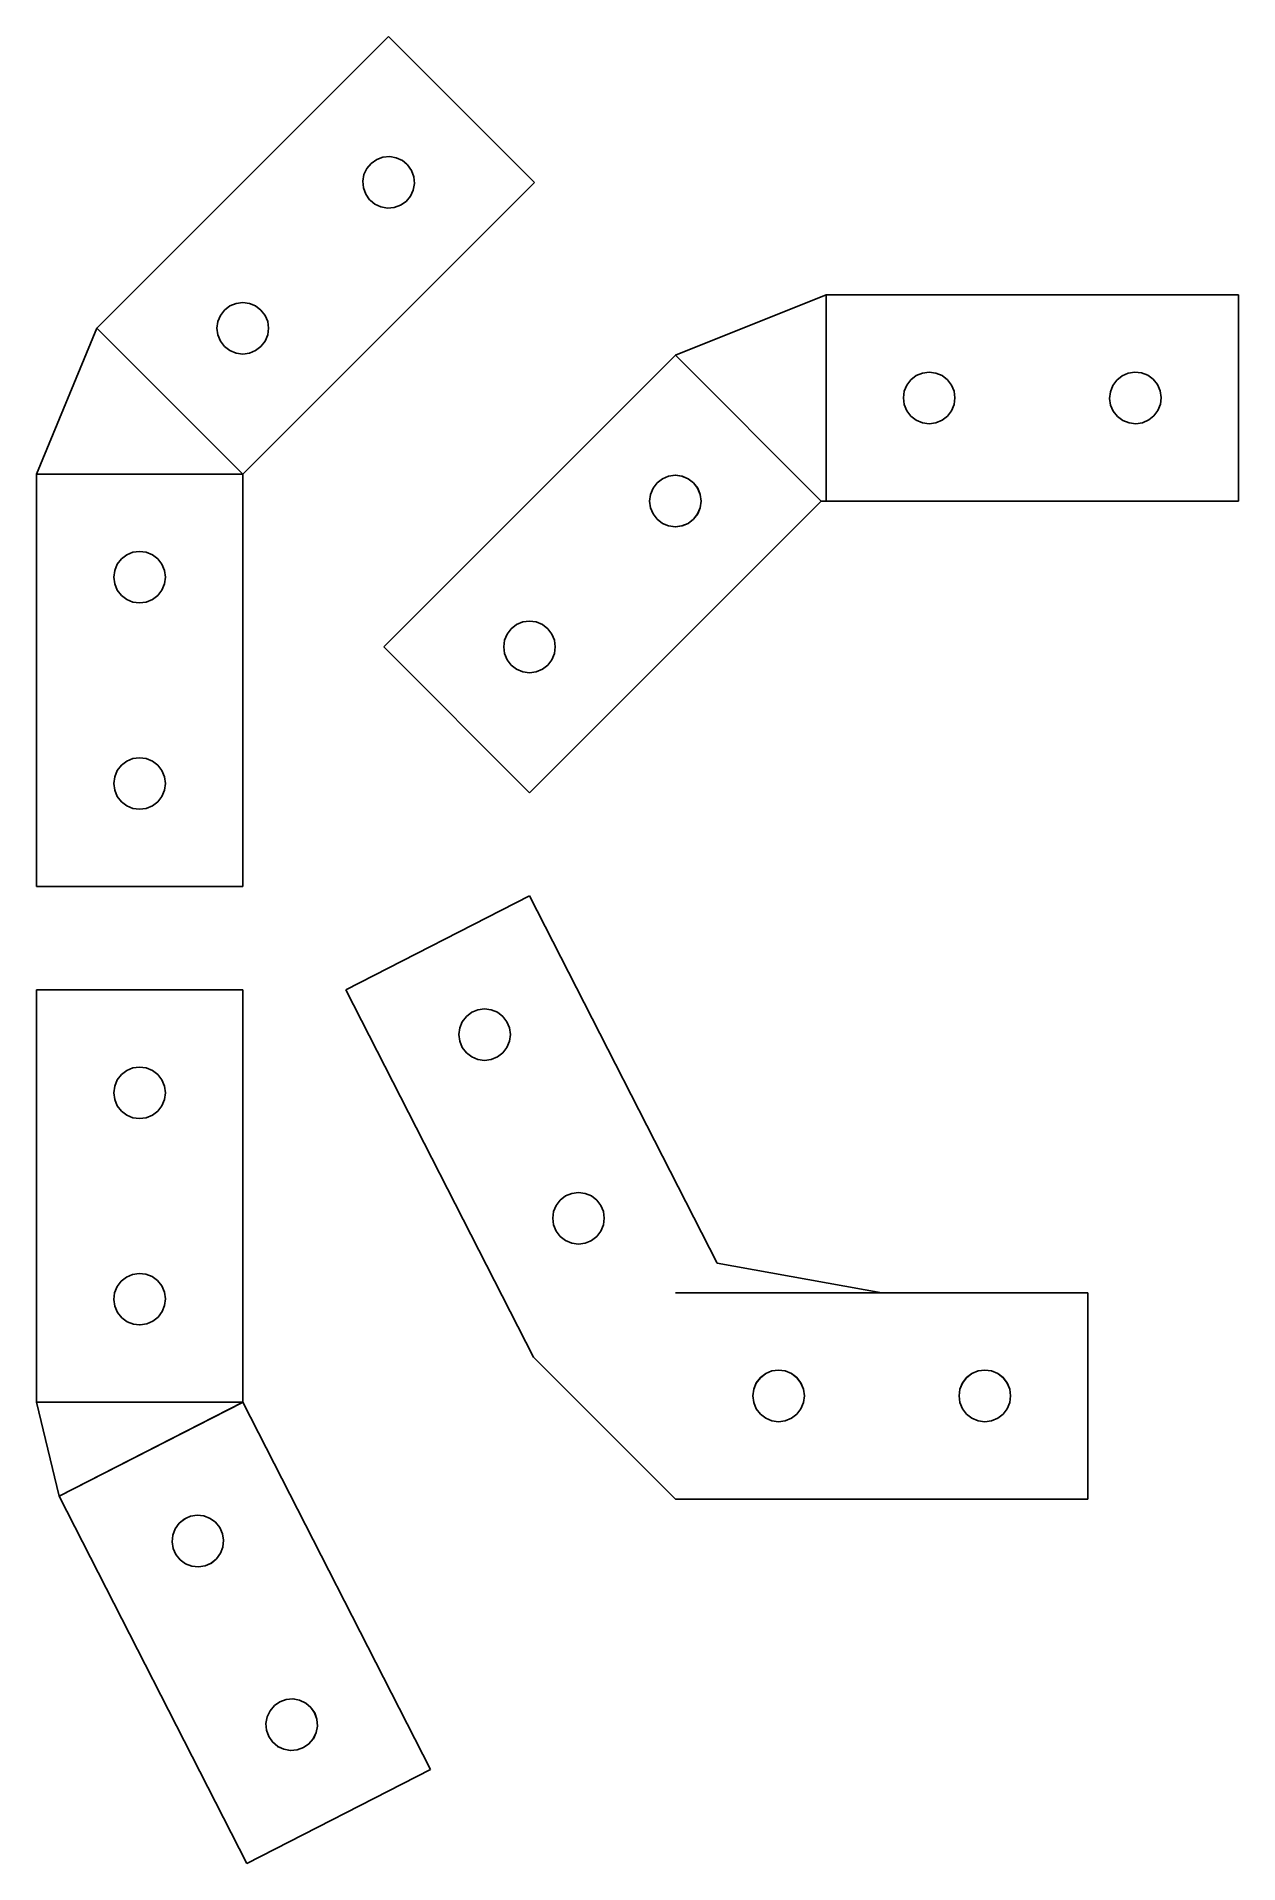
# Model space of a CAD drawing. Header units: metres. Extents: x 0.1 to 5.92, y 0 to 8.86.
import ezdxf

# ---------------------------------------------------------------- set-up
doc = ezdxf.new("R2010")
doc.units = ezdxf.units.M

msp = doc.modelspace()

# ---------------------------------------------------------------- linework, layer by layer
at = {"layer": 'enc_bracket_a'}
for p, q in [((3.1935, 7.3124, 0.0007), (3.9241, 7.6052, 0.0006)), ((3.1935, 7.3124, 0.2507), (3.9242, 7.6052, 0.2506)), ((3.9241, 7.6052, 0.0006), (3.9241, 6.6052, 0.0006)), ((5.9241, 7.6052, 0.0006), (3.9241, 7.6052, 0.0006)), ((3.9241, 7.6052, 0.0006), (3.9242, 7.6052, 0.2506)), ((5.9241, 7.6052, 0.2506), (3.9242, 7.6052, 0.2506)), ((3.9242, 7.6052, 0.2506), (3.9242, 6.6052, 0.2506)), ((5.9241, 7.6052, 0.0006), (5.9241, 7.6052, 0.2506)), ((5.9241, 6.6052, 0.0006), (5.9241, 7.6052, 0.0006)), ((5.9241, 6.6052, 0.2506), (5.9241, 7.6052, 0.2506)), ((1.7792, 5.8981, 0.001), (3.1935, 7.3124, 0.0007)), ((1.7793, 5.8981, 0.251), (3.1935, 7.3124, 0.2507)), ((3.1935, 7.3124, 0.0007), (3.1935, 7.3124, 0.2507)), ((3.1935, 7.3124, 0.2507), (3.9006, 6.6053, 0.2506)), ((3.1935, 7.3124, 0.0007), (3.9005, 6.6052, 0.0006)), ((4.3159, 7.1678, 0.0006), (4.3357, 7.1936, 0.0006)), ((4.3159, 7.1678, 0.2506), (4.3357, 7.1936, 0.2506)), ((4.3357, 7.1936, 0.0006), (4.3616, 7.2135, 0.0006)), ((4.3357, 7.1936, 0.2506), (4.3616, 7.2135, 0.2506)), ((4.3357, 7.1936, 0.0006), (4.3357, 7.1936, 0.2506)), ((4.3616, 7.2135, 0.0006), (4.3918, 7.226, 0.0006)), ((4.3616, 7.2135, 0.2506), (4.3918, 7.226, 0.2506)), ((4.3616, 7.2135, 0.0006), (4.3616, 7.2135, 0.2506)), ((4.3918, 7.226, 0.0006), (4.4241, 7.2303, 0.0006)), ((4.3918, 7.226, 0.2506), (4.4241, 7.2303, 0.2506)), ((4.3918, 7.226, 0.0006), (4.3918, 7.226, 0.2506)), ((4.4241, 7.2303, 0.0006), (4.4565, 7.226, 0.0006)), ((4.4241, 7.2303, 0.2506), (4.4565, 7.226, 0.2506)), ((4.4241, 7.2303, 0.0006), (4.4241, 7.2303, 0.2506)), ((4.4565, 7.226, 0.0006), (4.4565, 7.226, 0.2506)), ((4.4565, 7.226, 0.0006), (4.4866, 7.2135, 0.0006)), ((4.4565, 7.226, 0.2506), (4.4866, 7.2135, 0.2506)), ((4.4866, 7.2135, 0.0006), (4.5125, 7.1936, 0.0006)), ((4.4866, 7.2135, 0.2506), (4.5125, 7.1936, 0.2506)), ((4.4866, 7.2135, 0.0006), (4.4866, 7.2135, 0.2506)), ((4.5125, 7.1936, 0.0006), (4.5125, 7.1936, 0.2506)), ((4.5125, 7.1936, 0.2506), (4.5324, 7.1678, 0.2506)), ((4.5125, 7.1936, 0.0006), (4.5324, 7.1678, 0.0006)), ((5.3146, 7.1655, 0.2506), (5.334, 7.1918, 0.2506)), ((5.3146, 7.1655, 0.0006), (5.334, 7.1918, 0.0006)), ((5.334, 7.1918, 0.2506), (5.3594, 7.2122, 0.2506)), ((5.334, 7.1918, 0.0006), (5.3594, 7.2122, 0.0006)), ((5.334, 7.1918, 0.0006), (5.334, 7.1918, 0.2506)), ((5.3594, 7.2122, 0.2506), (5.3893, 7.2253, 0.2506)), ((5.3594, 7.2122, 0.0006), (5.3893, 7.2253, 0.0006)), ((5.3594, 7.2122, 0.0006), (5.3594, 7.2122, 0.2506)), ((5.3893, 7.2253, 0.2506), (5.4216, 7.2302, 0.2506)), ((5.3893, 7.2253, 0.0006), (5.4216, 7.2302, 0.0006)), ((5.3893, 7.2253, 0.0006), (5.3893, 7.2253, 0.2506)), ((5.4216, 7.2302, 0.0006), (5.4216, 7.2302, 0.2506)), ((5.4216, 7.2302, 0.2506), (5.454, 7.2266, 0.2506)), ((5.4216, 7.2302, 0.0006), (5.454, 7.2266, 0.0006)), ((5.454, 7.2266, 0.2506), (5.4844, 7.2148, 0.2506)), ((5.454, 7.2266, 0.0006), (5.4844, 7.2148, 0.0006)), ((5.454, 7.2266, 0.0006), (5.454, 7.2266, 0.2506)), ((5.4844, 7.2148, 0.2506), (5.5107, 7.1954, 0.2506)), ((5.4844, 7.2148, 0.0006), (5.5107, 7.1954, 0.0006)), ((5.4844, 7.2148, 0.0006), (5.4844, 7.2148, 0.2506)), ((5.5107, 7.1954, 0.2506), (5.5311, 7.1699, 0.2506)), ((5.5107, 7.1954, 0.0006), (5.5311, 7.1699, 0.0006)), ((5.5107, 7.1954, 0.0006), (5.5107, 7.1954, 0.2506)), ((4.2991, 7.1053, 0.0006), (4.3034, 7.1376, 0.0006)), ((4.2991, 7.1053, 0.2506), (4.3034, 7.1376, 0.2506)), ((4.3034, 7.0729, 0.0006), (4.2991, 7.1053, 0.0006)), ((4.2991, 7.1053, 0.0006), (4.2991, 7.1053, 0.2506)), ((4.3034, 7.0729, 0.2506), (4.2991, 7.1053, 0.2506)), ((4.3034, 7.1376, 0.0006), (4.3159, 7.1678, 0.0006)), ((4.3034, 7.1376, 0.2506), (4.3159, 7.1678, 0.2506)), ((4.3034, 7.1376, 0.0006), (4.3034, 7.1376, 0.2506)), ((4.3159, 7.1678, 0.0006), (4.3159, 7.1678, 0.2506)), ((4.5324, 7.1678, 0.0006), (4.5449, 7.1376, 0.0006)), ((4.5324, 7.1678, 0.2506), (4.5449, 7.1376, 0.2506)), ((4.5324, 7.1678, 0.0006), (4.5324, 7.1678, 0.2506)), ((4.5449, 7.1376, 0.0006), (4.5491, 7.1053, 0.0006)), ((4.5449, 7.1376, 0.0006), (4.5449, 7.1376, 0.2506)), ((4.5449, 7.1376, 0.2506), (4.5491, 7.1053, 0.2506)), ((4.5491, 7.1053, 0.2506), (4.5449, 7.0729, 0.2506)), ((4.5491, 7.1053, 0.0006), (4.5449, 7.0729, 0.0006)), ((4.5491, 7.1053, 0.0006), (4.5491, 7.1053, 0.2506)), ((5.2992, 7.1027, 0.2506), (5.3028, 7.1351, 0.2506)), ((5.2992, 7.1027, 0.0006), (5.3028, 7.1351, 0.0006)), ((5.2992, 7.1027, 0.0006), (5.2992, 7.1027, 0.2506)), ((5.3041, 7.0705, 0.0006), (5.2992, 7.1027, 0.0006)), ((5.3041, 7.0705, 0.2506), (5.2992, 7.1027, 0.2506)), ((5.3028, 7.1351, 0.2506), (5.3146, 7.1655, 0.2506)), ((5.3028, 7.1351, 0.0006), (5.3146, 7.1655, 0.0006)), ((5.3028, 7.1351, 0.0006), (5.3028, 7.1351, 0.2506)), ((5.3146, 7.1655, 0.0006), (5.3146, 7.1655, 0.2506)), ((5.5311, 7.1699, 0.2506), (5.5442, 7.14, 0.2506)), ((5.5311, 7.1699, 0.0006), (5.5311, 7.1699, 0.2506)), ((5.5311, 7.1699, 0.0006), (5.5442, 7.14, 0.0006)), ((5.5442, 7.14, 0.0006), (5.5491, 7.1078, 0.0006)), ((5.5442, 7.14, 0.2506), (5.5491, 7.1078, 0.2506)), ((5.5442, 7.14, 0.0006), (5.5442, 7.14, 0.2506)), ((5.5488, 7.1053, 0.0006), (5.5455, 7.0754, 0.0006)), ((5.5488, 7.1053, 0.2506), (5.5455, 7.0754, 0.2506)), ((5.5491, 7.1078, 0.0006), (5.5488, 7.1053, 0.0006)), ((5.5491, 7.1078, 0.2506), (5.5488, 7.1053, 0.2506)), ((5.5488, 7.1053, 0.0006), (5.5488, 7.1053, 0.2506)), ((5.5491, 7.1078, 0.0006), (5.5491, 7.1078, 0.2506)), ((4.3034, 7.0729, 0.0006), (4.3034, 7.0729, 0.2506)), ((4.3159, 7.0428, 0.0006), (4.3034, 7.0729, 0.0006)), ((4.3159, 7.0428, 0.2506), (4.3034, 7.0729, 0.2506)), ((4.3159, 7.0428, 0.0006), (4.3159, 7.0428, 0.2506)), ((4.3357, 7.0169, 0.0006), (4.3159, 7.0428, 0.0006)), ((4.3357, 7.0169, 0.2506), (4.3159, 7.0428, 0.2506)), ((4.3357, 7.0169, 0.0006), (4.3357, 7.0169, 0.2506)), ((4.3616, 6.997, 0.0006), (4.3357, 7.0169, 0.0006)), ((4.3616, 6.997, 0.2506), (4.3357, 7.0169, 0.2506)), ((4.5125, 7.0169, 0.0006), (4.4866, 6.997, 0.0006)), ((4.5125, 7.0169, 0.2506), (4.4866, 6.997, 0.2506)), ((4.5324, 7.0428, 0.0006), (4.5125, 7.0169, 0.0006)), ((4.5324, 7.0428, 0.2506), (4.5125, 7.0169, 0.2506)), ((4.5125, 7.0169, 0.0006), (4.5125, 7.0169, 0.2506)), ((4.5449, 7.0729, 0.0006), (4.5324, 7.0428, 0.0006)), ((4.5449, 7.0729, 0.2506), (4.5324, 7.0428, 0.2506)), ((4.5324, 7.0428, 0.0006), (4.5324, 7.0428, 0.2506)), ((4.5449, 7.0729, 0.0006), (4.5449, 7.0729, 0.2506)), ((5.3172, 7.0406, 0.0006), (5.3041, 7.0705, 0.0006)), ((5.3172, 7.0406, 0.2506), (5.3041, 7.0705, 0.2506)), ((5.3041, 7.0705, 0.0006), (5.3041, 7.0705, 0.2506)), ((5.3376, 7.0151, 0.2506), (5.3172, 7.0406, 0.2506)), ((5.3376, 7.0151, 0.0006), (5.3172, 7.0406, 0.0006)), ((5.3172, 7.0406, 0.0006), (5.3172, 7.0406, 0.2506)), ((5.3638, 6.9958, 0.0006), (5.3376, 7.0151, 0.0006)), ((5.3376, 7.0151, 0.0006), (5.3376, 7.0151, 0.2506)), ((5.3638, 6.9958, 0.2506), (5.3376, 7.0151, 0.2506)), ((5.4888, 6.9983, 0.0006), (5.4589, 6.9852, 0.0006)), ((5.4888, 6.9983, 0.2506), (5.4589, 6.9852, 0.2506)), ((5.5143, 7.0187, 0.2506), (5.4888, 6.9983, 0.2506)), ((5.5143, 7.0187, 0.0006), (5.4888, 6.9983, 0.0006)), ((5.4888, 6.9983, 0.0006), (5.4888, 6.9983, 0.2506)), ((5.5336, 7.045, 0.0006), (5.5143, 7.0187, 0.0006)), ((5.5336, 7.045, 0.2506), (5.5143, 7.0187, 0.2506)), ((5.5143, 7.0187, 0.0006), (5.5143, 7.0187, 0.2506)), ((5.5455, 7.0754, 0.0006), (5.5336, 7.045, 0.0006)), ((5.5455, 7.0754, 0.2506), (5.5336, 7.045, 0.2506)), ((5.5336, 7.045, 0.0006), (5.5336, 7.045, 0.2506)), ((5.5455, 7.0754, 0.0006), (5.5455, 7.0754, 0.2506)), ((4.3616, 6.997, 0.0006), (4.3616, 6.997, 0.2506)), ((4.3918, 6.9845, 0.0006), (4.3616, 6.997, 0.0006)), ((4.3918, 6.9845, 0.2506), (4.3616, 6.997, 0.2506)), ((4.3918, 6.9845, 0.0006), (4.3918, 6.9845, 0.2506)), ((4.4241, 6.9803, 0.2506), (4.3918, 6.9845, 0.2506)), ((4.4241, 6.9803, 0.0006), (4.3918, 6.9845, 0.0006)), ((4.4565, 6.9845, 0.2506), (4.4241, 6.9803, 0.2506)), ((4.4565, 6.9845, 0.0006), (4.4241, 6.9803, 0.0006)), ((4.4241, 6.9803, 0.0006), (4.4241, 6.9803, 0.2506)), ((4.4866, 6.997, 0.2506), (4.4565, 6.9845, 0.2506)), ((4.4866, 6.997, 0.0006), (4.4565, 6.9845, 0.0006)), ((4.4565, 6.9845, 0.0006), (4.4565, 6.9845, 0.2506)), ((4.4866, 6.997, 0.0006), (4.4866, 6.997, 0.2506)), ((5.3638, 6.9958, 0.0006), (5.3638, 6.9958, 0.2506)), ((5.3942, 6.9839, 0.0006), (5.3638, 6.9958, 0.0006)), ((5.3942, 6.9839, 0.2506), (5.3638, 6.9958, 0.2506)), ((5.4267, 6.9803, 0.0006), (5.3942, 6.9839, 0.0006)), ((5.4267, 6.9803, 0.2506), (5.3942, 6.9839, 0.2506)), ((5.3942, 6.9839, 0.0006), (5.3942, 6.9839, 0.2506)), ((5.4589, 6.9852, 0.0006), (5.4267, 6.9803, 0.0006)), ((5.4589, 6.9852, 0.2506), (5.4267, 6.9803, 0.2506)), ((5.4267, 6.9803, 0.0006), (5.4267, 6.9803, 0.2506)), ((5.4589, 6.9852, 0.0006), (5.4589, 6.9852, 0.2506)), ((3.0852, 6.6678, 0.0007), (3.0727, 6.6376, 0.0007)), ((3.0852, 6.6678, 0.2507), (3.0728, 6.6376, 0.2507)), ((3.1051, 6.6937, 0.2507), (3.0852, 6.6678, 0.2507)), ((3.1051, 6.6936, 0.0007), (3.0852, 6.6678, 0.0007)), ((3.0852, 6.6678, 0.0007), (3.0852, 6.6678, 0.2507)), ((3.1309, 6.7135, 0.0007), (3.1051, 6.6936, 0.0007)), ((3.131, 6.7135, 0.2507), (3.1051, 6.6937, 0.2507)), ((3.1051, 6.6936, 0.0007), (3.1051, 6.6937, 0.2507)), ((3.1611, 6.726, 0.0007), (3.1309, 6.7135, 0.0007)), ((3.1309, 6.7135, 0.0007), (3.131, 6.7135, 0.2507)), ((3.1611, 6.726, 0.2507), (3.131, 6.7135, 0.2507)), ((3.1934, 6.7303, 0.0007), (3.1611, 6.726, 0.0007)), ((3.1935, 6.7303, 0.2507), (3.1611, 6.726, 0.2507)), ((3.1611, 6.726, 0.0007), (3.1611, 6.726, 0.2507)), ((3.1934, 6.7303, 0.0007), (3.1935, 6.7303, 0.2507)), ((3.2258, 6.726, 0.0007), (3.1934, 6.7303, 0.0007)), ((3.2259, 6.726, 0.2507), (3.1935, 6.7303, 0.2507)), ((3.2559, 6.7135, 0.0007), (3.2258, 6.726, 0.0007)), ((3.2258, 6.726, 0.0007), (3.2259, 6.726, 0.2507)), ((3.256, 6.7135, 0.2507), (3.2259, 6.726, 0.2507)), ((3.2559, 6.7135, 0.0007), (3.256, 6.7135, 0.2507)), ((3.2818, 6.6936, 0.0007), (3.2559, 6.7135, 0.0007)), ((3.2819, 6.6937, 0.2507), (3.256, 6.7135, 0.2507)), ((3.2818, 6.6936, 0.0007), (3.2819, 6.6937, 0.2507)), ((3.3017, 6.6678, 0.0007), (3.2818, 6.6936, 0.0007)), ((3.3018, 6.6678, 0.2507), (3.2819, 6.6937, 0.2507)), ((3.3142, 6.6376, 0.0007), (3.3017, 6.6678, 0.0007)), ((3.3017, 6.6678, 0.0007), (3.3018, 6.6678, 0.2507)), ((3.3142, 6.6376, 0.2507), (3.3018, 6.6678, 0.2507)), ((3.9005, 6.6052, 0.0006), (2.4863, 5.191, 0.0009)), ((3.9006, 6.6053, 0.2506), (2.4864, 5.191, 0.2509)), ((3.0727, 6.6376, 0.0007), (3.0684, 6.6053, 0.0007)), ((3.0684, 6.6053, 0.0007), (3.0727, 6.5729, 0.0007)), ((3.0684, 6.6053, 0.0007), (3.0685, 6.6053, 0.2507)), ((3.0728, 6.6376, 0.2507), (3.0685, 6.6053, 0.2507)), ((3.0685, 6.6053, 0.2507), (3.0728, 6.5729, 0.2507)), ((3.0727, 6.6376, 0.0007), (3.0728, 6.6376, 0.2507)), ((3.0727, 6.5729, 0.0007), (3.0852, 6.5428, 0.0007)), ((3.0727, 6.5729, 0.0007), (3.0728, 6.5729, 0.2507)), ((3.0728, 6.5729, 0.2507), (3.0852, 6.5428, 0.2507)), ((3.3017, 6.5428, 0.0007), (3.3142, 6.5729, 0.0007)), ((3.3018, 6.5428, 0.2507), (3.3142, 6.5729, 0.2507)), ((3.3184, 6.6053, 0.0007), (3.3142, 6.6376, 0.0007)), ((3.3142, 6.6376, 0.0007), (3.3142, 6.6376, 0.2507)), ((3.3185, 6.6053, 0.2507), (3.3142, 6.6376, 0.2507)), ((3.3142, 6.5729, 0.2507), (3.3185, 6.6053, 0.2507)), ((3.3142, 6.5729, 0.0007), (3.3184, 6.6053, 0.0007)), ((3.3142, 6.5729, 0.0007), (3.3142, 6.5729, 0.2507)), ((3.3184, 6.6053, 0.0007), (3.3185, 6.6053, 0.2507)), ((3.9005, 6.6052, 0.0006), (3.9241, 6.6052, 0.0006)), ((3.9005, 6.6052, 0.0006), (3.9006, 6.6053, 0.2506)), ((3.9006, 6.6053, 0.2506), (3.9242, 6.6052, 0.2506)), ((3.9241, 6.6052, 0.0006), (3.9242, 6.6052, 0.2506)), ((3.9241, 6.6052, 0.0006), (5.9241, 6.6052, 0.0006)), ((3.9242, 6.6052, 0.2506), (5.9241, 6.6052, 0.2506)), ((5.9241, 6.6052, 0.0006), (5.9241, 6.6052, 0.2506)), ((3.0852, 6.5428, 0.0007), (3.0852, 6.5428, 0.2507)), ((3.0852, 6.5428, 0.2507), (3.1051, 6.5169, 0.2507)), ((3.0852, 6.5428, 0.0007), (3.1051, 6.5169, 0.0007)), ((3.1051, 6.5169, 0.0007), (3.1051, 6.5169, 0.2507)), ((3.1051, 6.5169, 0.0007), (3.1309, 6.497, 0.0007)), ((3.1051, 6.5169, 0.2507), (3.131, 6.497, 0.2507)), ((3.1309, 6.497, 0.0007), (3.131, 6.497, 0.2507)), ((3.1309, 6.497, 0.0007), (3.1611, 6.4845, 0.0007)), ((3.131, 6.497, 0.2507), (3.1611, 6.4845, 0.2507)), ((3.1611, 6.4845, 0.2507), (3.1935, 6.4803, 0.2507)), ((3.1611, 6.4845, 0.0007), (3.1934, 6.4803, 0.0007)), ((3.1611, 6.4845, 0.0007), (3.1611, 6.4845, 0.2507)), ((3.1934, 6.4803, 0.0007), (3.2258, 6.4845, 0.0007)), ((3.1934, 6.4803, 0.0007), (3.1935, 6.4803, 0.2507)), ((3.1935, 6.4803, 0.2507), (3.2259, 6.4845, 0.2507)), ((3.2258, 6.4845, 0.0007), (3.2559, 6.497, 0.0007)), ((3.2258, 6.4845, 0.0007), (3.2259, 6.4845, 0.2507)), ((3.2259, 6.4845, 0.2507), (3.256, 6.497, 0.2507)), ((3.2559, 6.497, 0.0007), (3.2818, 6.5169, 0.0007)), ((3.2559, 6.497, 0.0007), (3.256, 6.497, 0.2507)), ((3.256, 6.497, 0.2507), (3.2819, 6.5169, 0.2507)), ((3.2818, 6.5169, 0.0007), (3.3017, 6.5428, 0.0007)), ((3.2818, 6.5169, 0.0007), (3.2819, 6.5169, 0.2507)), ((3.2819, 6.5169, 0.2507), (3.3018, 6.5428, 0.2507)), ((3.3017, 6.5428, 0.0007), (3.3018, 6.5428, 0.2507)), ((2.4863, 6.0231, 0.0009), (2.454, 6.0189, 0.0009)), ((2.4864, 6.0231, 0.2509), (2.454, 6.0189, 0.2509)), ((2.4863, 6.0231, 0.0009), (2.4864, 6.0231, 0.2509)), ((2.5187, 6.0189, 0.0009), (2.4863, 6.0231, 0.0009)), ((2.5187, 6.0189, 0.2509), (2.4864, 6.0231, 0.2509)), ((2.3781, 5.9606, 0.0009), (2.3656, 5.9305, 0.0009)), ((2.3781, 5.9606, 0.2509), (2.3656, 5.9305, 0.2509)), ((2.398, 5.9865, 0.2509), (2.3781, 5.9606, 0.2509)), ((2.3979, 5.9865, 0.0009), (2.3781, 5.9606, 0.0009)), ((2.3781, 5.9606, 0.0009), (2.3781, 5.9606, 0.2509)), ((2.4238, 6.0064, 0.0009), (2.3979, 5.9865, 0.0009)), ((2.3979, 5.9865, 0.0009), (2.398, 5.9865, 0.2509)), ((2.4239, 6.0064, 0.2509), (2.398, 5.9865, 0.2509)), ((2.454, 6.0189, 0.0009), (2.4238, 6.0064, 0.0009)), ((2.4238, 6.0064, 0.0009), (2.4239, 6.0064, 0.2509)), ((2.454, 6.0189, 0.2509), (2.4239, 6.0064, 0.2509)), ((2.454, 6.0189, 0.0009), (2.454, 6.0189, 0.2509)), ((2.5187, 6.0189, 0.0009), (2.5187, 6.0189, 0.2509)), ((2.5489, 6.0064, 0.2509), (2.5187, 6.0189, 0.2509)), ((2.5488, 6.0064, 0.0009), (2.5187, 6.0189, 0.0009)), ((2.5488, 6.0064, 0.0009), (2.5489, 6.0064, 0.2509)), ((2.5747, 5.9865, 0.0009), (2.5488, 6.0064, 0.0009)), ((2.5748, 5.9865, 0.2509), (2.5489, 6.0064, 0.2509)), ((2.5747, 5.9865, 0.0009), (2.5748, 5.9865, 0.2509)), ((2.5946, 5.9606, 0.0008), (2.5747, 5.9865, 0.0009)), ((2.5946, 5.9606, 0.2508), (2.5748, 5.9865, 0.2509)), ((2.6071, 5.9305, 0.2508), (2.5946, 5.9606, 0.2508)), ((2.5946, 5.9606, 0.0008), (2.5946, 5.9606, 0.2508)), ((2.6071, 5.9305, 0.0008), (2.5946, 5.9606, 0.0008)), ((1.7792, 5.8981, 0.001), (1.7793, 5.8981, 0.251)), ((2.4863, 5.191, 0.0009), (1.7792, 5.8981, 0.001)), ((2.4864, 5.191, 0.2509), (1.7793, 5.8981, 0.251)), ((2.3656, 5.9305, 0.0009), (2.3613, 5.8981, 0.0009)), ((2.3613, 5.8981, 0.0009), (2.3656, 5.8658, 0.0009)), ((2.3613, 5.8981, 0.0009), (2.3614, 5.8981, 0.2509)), ((2.3656, 5.9305, 0.2509), (2.3614, 5.8981, 0.2509)), ((2.3614, 5.8981, 0.2509), (2.3656, 5.8658, 0.2509)), ((2.3656, 5.9305, 0.0009), (2.3656, 5.9305, 0.2509)), ((2.3656, 5.8658, 0.2509), (2.3781, 5.8356, 0.2509)), ((2.3656, 5.8658, 0.0009), (2.3781, 5.8356, 0.0009)), ((2.3656, 5.8658, 0.0009), (2.3656, 5.8658, 0.2509)), ((2.5946, 5.8356, 0.2509), (2.6071, 5.8658, 0.2508)), ((2.5946, 5.8356, 0.0009), (2.6071, 5.8658, 0.0008)), ((2.6114, 5.8981, 0.2508), (2.6071, 5.9305, 0.2508)), ((2.6071, 5.9305, 0.0008), (2.6071, 5.9305, 0.2508)), ((2.6113, 5.8981, 0.0008), (2.6071, 5.9305, 0.0008)), ((2.6071, 5.8658, 0.2508), (2.6114, 5.8981, 0.2508)), ((2.6071, 5.8658, 0.0008), (2.6113, 5.8981, 0.0008)), ((2.6071, 5.8658, 0.0008), (2.6071, 5.8658, 0.2508)), ((2.6113, 5.8981, 0.0008), (2.6114, 5.8981, 0.2508)), ((2.3781, 5.8356, 0.2509), (2.398, 5.8098, 0.2509)), ((2.3781, 5.8356, 0.0009), (2.3781, 5.8356, 0.2509)), ((2.3781, 5.8356, 0.0009), (2.3979, 5.8098, 0.0009)), ((2.3979, 5.8098, 0.0009), (2.4238, 5.7899, 0.0009)), ((2.3979, 5.8098, 0.0009), (2.398, 5.8098, 0.2509)), ((2.398, 5.8098, 0.2509), (2.4239, 5.7899, 0.2509)), ((2.4238, 5.7899, 0.0009), (2.4239, 5.7899, 0.2509)), ((2.4238, 5.7899, 0.0009), (2.454, 5.7774, 0.0009)), ((2.4239, 5.7899, 0.2509), (2.454, 5.7774, 0.2509)), ((2.454, 5.7774, 0.2509), (2.4864, 5.7731, 0.2509)), ((2.454, 5.7774, 0.0009), (2.454, 5.7774, 0.2509)), ((2.454, 5.7774, 0.0009), (2.4863, 5.7731, 0.0009)), ((2.4863, 5.7731, 0.0009), (2.5187, 5.7774, 0.0009)), ((2.4863, 5.7731, 0.0009), (2.4864, 5.7731, 0.2509)), ((2.4864, 5.7731, 0.2509), (2.5187, 5.7774, 0.2509)), ((2.5187, 5.7774, 0.0009), (2.5488, 5.7899, 0.0009)), ((2.5187, 5.7774, 0.2509), (2.5489, 5.7899, 0.2509)), ((2.5187, 5.7774, 0.0009), (2.5187, 5.7774, 0.2509)), ((2.5488, 5.7899, 0.0009), (2.5747, 5.8098, 0.0009)), ((2.5488, 5.7899, 0.0009), (2.5489, 5.7899, 0.2509)), ((2.5489, 5.7899, 0.2509), (2.5748, 5.8098, 0.2509)), ((2.5747, 5.8098, 0.0009), (2.5946, 5.8356, 0.0009)), ((2.5747, 5.8098, 0.0009), (2.5748, 5.8098, 0.2509)), ((2.5748, 5.8098, 0.2509), (2.5946, 5.8356, 0.2509)), ((2.5946, 5.8356, 0.0009), (2.5946, 5.8356, 0.2509)), ((2.4863, 5.191, 0.0009), (2.4864, 5.191, 0.2509))]:
    msp.add_line(p, q, dxfattribs=at)
at = {"layer": 'enc_bracket_b'}
for p, q in [((1.803, 8.8573, 0.2499), (0.3888, 7.4431, 0.25)), ((2.5101, 8.1502, 0.2499), (1.803, 8.8573, 0.2499)), ((1.803, 8.8573, -0.0001), (1.803, 8.8573, 0.2499)), ((1.803, 8.8573, -0.0001), (0.3888, 7.4431, 0)), ((2.5101, 8.1502, -0.0001), (1.803, 8.8573, -0.0001)), ((1.6976, 8.2173, 0.25), (1.7185, 8.2423, 0.25)), ((1.6976, 8.2173, -0.0001), (1.7185, 8.2423, -0.0001)), ((1.7185, 8.2423, 0.25), (1.7453, 8.2611, 0.25)), ((1.7185, 8.2423, -0.0001), (1.7453, 8.261, -0.0001)), ((1.7185, 8.2423, -0.0001), (1.7185, 8.2423, 0.25)), ((1.7453, 8.2611, 0.25), (1.7759, 8.2722, 0.25)), ((1.7453, 8.261, -0.0001), (1.7759, 8.2722, -0.0001)), ((1.7453, 8.261, -0.0001), (1.7453, 8.2611, 0.25)), ((1.7759, 8.2722, 0.25), (1.8084, 8.2751, 0.25)), ((1.7759, 8.2722, -0.0001), (1.8084, 8.2751, -0.0001)), ((1.7759, 8.2722, -0.0001), (1.7759, 8.2722, 0.25)), ((1.8084, 8.2751, -0.0001), (1.8406, 8.2694, -0.0001)), ((1.8084, 8.2751, 0.25), (1.8406, 8.2694, 0.2499)), ((1.8084, 8.2751, -0.0001), (1.8084, 8.2751, 0.25)), ((1.8406, 8.2694, 0.2499), (1.8702, 8.2556, 0.2499)), ((1.8406, 8.2694, -0.0001), (1.8406, 8.2694, 0.2499)), ((1.8406, 8.2694, -0.0001), (1.8702, 8.2556, -0.0001)), ((1.8702, 8.2556, 0.2499), (1.891, 8.2382, 0.2499)), ((1.8702, 8.2556, -0.0001), (1.8702, 8.2556, 0.2499)), ((1.8702, 8.2556, -0.0001), (1.891, 8.2382, -0.0001)), ((1.891, 8.2382, -0.0001), (1.8952, 8.2347, -0.0001)), ((1.891, 8.2382, 0.2499), (1.8952, 8.2347, 0.2499)), ((1.891, 8.2382, -0.0001), (1.891, 8.2382, 0.2499)), ((1.0959, 6.736, 0.25), (2.5101, 8.1502, 0.2499)), ((1.0959, 6.736, 0), (2.5101, 8.1502, -0.0001)), ((1.6781, 8.1556, -0.0001), (1.6838, 8.1877, -0.0001)), ((1.681, 8.1231, -0.0001), (1.6781, 8.1556, -0.0001)), ((1.6781, 8.1556, -0.0001), (1.6782, 8.1556, 0.25)), ((1.6782, 8.1556, 0.25), (1.6838, 8.1877, 0.25)), ((1.681, 8.1231, 0.25), (1.6782, 8.1556, 0.25)), ((1.6838, 8.1877, -0.0001), (1.6976, 8.2173, -0.0001)), ((1.6838, 8.1877, 0.25), (1.6976, 8.2173, 0.25)), ((1.6838, 8.1877, -0.0001), (1.6838, 8.1877, 0.25)), ((1.6976, 8.2173, -0.0001), (1.6976, 8.2173, 0.25)), ((1.8952, 8.2347, 0.2499), (1.9139, 8.208, 0.2499)), ((1.8952, 8.2347, -0.0001), (1.9139, 8.208, -0.0001)), ((1.8952, 8.2347, -0.0001), (1.8952, 8.2347, 0.2499)), ((1.9139, 8.208, 0.2499), (1.9251, 8.1773, 0.2499)), ((1.9139, 8.208, -0.0001), (1.9251, 8.1773, -0.0001)), ((1.9139, 8.208, -0.0001), (1.9139, 8.208, 0.2499)), ((1.9251, 8.1773, -0.0001), (1.9279, 8.1448, -0.0001)), ((1.9251, 8.1773, 0.2499), (1.9279, 8.1448, 0.2499)), ((1.9251, 8.1773, -0.0001), (1.9251, 8.1773, 0.2499)), ((2.5101, 8.1502, -0.0001), (2.5101, 8.1502, 0.2499)), ((1.6922, 8.0924, 0.25), (1.681, 8.1231, 0.25)), ((1.6922, 8.0924, -0.0001), (1.681, 8.1231, -0.0001)), ((1.681, 8.1231, -0.0001), (1.681, 8.1231, 0.25)), ((1.7109, 8.0657, -0.0001), (1.6922, 8.0924, -0.0001)), ((1.6922, 8.0924, -0.0001), (1.6922, 8.0924, 0.25)), ((1.7109, 8.0657, 0.25), (1.6922, 8.0924, 0.25)), ((1.7109, 8.0657, -0.0001), (1.7109, 8.0657, 0.25)), ((1.7151, 8.0622, -0.0001), (1.7109, 8.0657, -0.0001)), ((1.7151, 8.0622, 0.25), (1.7109, 8.0657, 0.25)), ((1.7359, 8.0447, 0.25), (1.7151, 8.0622, 0.25)), ((1.7359, 8.0447, -0.0001), (1.7151, 8.0622, -0.0001)), ((1.7151, 8.0622, -0.0001), (1.7151, 8.0622, 0.25)), ((1.9085, 8.0831, 0.2499), (1.8875, 8.0581, 0.2499)), ((1.9085, 8.0831, -0.0001), (1.8875, 8.0581, -0.0001)), ((1.9223, 8.1127, 0.2499), (1.9085, 8.0831, 0.2499)), ((1.9223, 8.1127, -0.0001), (1.9085, 8.0831, -0.0001)), ((1.9085, 8.0831, -0.0001), (1.9085, 8.0831, 0.2499)), ((1.9279, 8.1448, 0.2499), (1.9223, 8.1127, 0.2499)), ((1.9279, 8.1448, -0.0001), (1.9223, 8.1127, -0.0001)), ((1.9223, 8.1127, -0.0001), (1.9223, 8.1127, 0.2499)), ((1.9279, 8.1448, -0.0001), (1.9279, 8.1448, 0.2499)), ((1.7655, 8.031, 0.25), (1.7359, 8.0447, 0.25)), ((1.7655, 8.031, -0.0001), (1.7359, 8.0447, -0.0001)), ((1.7359, 8.0447, -0.0001), (1.7359, 8.0447, 0.25)), ((1.7976, 8.0253, 0.2499), (1.7655, 8.031, 0.25)), ((1.7976, 8.0253, -0.0001), (1.7655, 8.031, -0.0001)), ((1.7655, 8.031, -0.0001), (1.7655, 8.031, 0.25)), ((1.8301, 8.0282, -0.0001), (1.7976, 8.0253, -0.0001)), ((1.8301, 8.0282, 0.2499), (1.7976, 8.0253, 0.2499)), ((1.7976, 8.0253, -0.0001), (1.7976, 8.0253, 0.2499)), ((1.8608, 8.0393, 0.2499), (1.8301, 8.0282, 0.2499)), ((1.8608, 8.0393, -0.0001), (1.8301, 8.0282, -0.0001)), ((1.8301, 8.0282, -0.0001), (1.8301, 8.0282, 0.2499)), ((1.8875, 8.0581, 0.2499), (1.8608, 8.0393, 0.2499)), ((1.8875, 8.0581, -0.0001), (1.8608, 8.0393, -0.0001)), ((1.8608, 8.0393, -0.0001), (1.8608, 8.0393, 0.2499)), ((1.8875, 8.0581, -0.0001), (1.8875, 8.0581, 0.2499)), ((0.9877, 7.5056, -0.0001), (1.0075, 7.5315, -0.0001)), ((0.9877, 7.5056, 0.25), (1.0075, 7.5315, 0.25)), ((1.0075, 7.5315, -0.0001), (1.0334, 7.5513, -0.0001)), ((1.0075, 7.5315, 0.25), (1.0334, 7.5513, 0.25)), ((1.0075, 7.5315, -0.0001), (1.0075, 7.5315, 0.25)), ((1.0334, 7.5513, 0.25), (1.0636, 7.5638, 0.25)), ((1.0334, 7.5513, -0.0001), (1.0636, 7.5638, -0.0001)), ((1.0334, 7.5513, -0.0001), (1.0334, 7.5513, 0.25)), ((1.0636, 7.5638, 0.25), (1.0959, 7.5681, 0.25)), ((1.0636, 7.5638, -0.0001), (1.0959, 7.5681, -0.0001)), ((1.0636, 7.5638, -0.0001), (1.0636, 7.5638, 0.25)), ((1.0959, 7.5681, 0.25), (1.1283, 7.5638, 0.25)), ((1.0959, 7.5681, -0.0001), (1.1283, 7.5638, -0.0001)), ((1.0959, 7.5681, -0.0001), (1.0959, 7.5681, 0.25)), ((1.1283, 7.5638, 0.25), (1.1584, 7.5513, 0.25)), ((1.1283, 7.5638, -0.0001), (1.1584, 7.5513, -0.0001)), ((1.1283, 7.5638, -0.0001), (1.1283, 7.5638, 0.25)), ((1.1584, 7.5513, 0.25), (1.1843, 7.5315, 0.25)), ((1.1584, 7.5513, -0.0001), (1.1843, 7.5315, -0.0001)), ((1.1584, 7.5513, -0.0001), (1.1584, 7.5513, 0.25)), ((1.1843, 7.5315, 0.25), (1.2042, 7.5056, 0.25)), ((1.1843, 7.5315, -0.0001), (1.1843, 7.5315, 0.25)), ((1.1843, 7.5315, -0.0001), (1.2042, 7.5056, -0.0001)), ((0.0959, 6.736, 0), (0.3888, 7.4431, 0)), ((0.0959, 6.736, 0.25), (0.3888, 7.4431, 0.25)), ((1.0959, 6.736, 0.25), (0.3888, 7.4431, 0.25)), ((0.3888, 7.4431, 0), (0.3888, 7.4431, 0.25)), ((1.0959, 6.736, 0), (0.3888, 7.4431, 0)), ((0.9709, 7.4431, -0.0001), (0.9752, 7.4754, -0.0001)), ((0.9709, 7.4431, 0.25), (0.9752, 7.4754, 0.25)), ((0.9752, 7.4107, -0.0001), (0.9709, 7.4431, -0.0001)), ((0.9709, 7.4431, -0.0001), (0.9709, 7.4431, 0.25)), ((0.9752, 7.4107, 0.25), (0.9709, 7.4431, 0.25)), ((0.9752, 7.4754, 0.25), (0.9877, 7.5056, 0.25)), ((0.9752, 7.4754, -0.0001), (0.9877, 7.5056, -0.0001)), ((0.9752, 7.4754, -0.0001), (0.9752, 7.4754, 0.25)), ((0.9877, 7.5056, -0.0001), (0.9877, 7.5056, 0.25)), ((1.2042, 7.5056, 0.25), (1.2167, 7.4754, 0.25)), ((1.2042, 7.5056, -0.0001), (1.2167, 7.4754, -0.0001)), ((1.2042, 7.5056, -0.0001), (1.2042, 7.5056, 0.25)), ((1.2167, 7.4754, 0.25), (1.2209, 7.4431, 0.25)), ((1.2167, 7.4754, -0.0001), (1.2209, 7.4431, -0.0001)), ((1.2167, 7.4754, -0.0001), (1.2167, 7.4754, 0.25)), ((1.2209, 7.4431, 0.25), (1.2167, 7.4107, 0.25)), ((1.2209, 7.4431, -0.0001), (1.2167, 7.4107, -0.0001)), ((1.2209, 7.4431, -0.0001), (1.2209, 7.4431, 0.25)), ((0.9752, 7.4107, -0.0001), (0.9752, 7.4107, 0.25)), ((0.9877, 7.3806, 0.25), (0.9752, 7.4107, 0.25)), ((0.9877, 7.3806, -0.0001), (0.9752, 7.4107, -0.0001)), ((1.0075, 7.3547, 0.25), (0.9877, 7.3806, 0.25)), ((1.0075, 7.3547, -0.0001), (0.9877, 7.3806, -0.0001)), ((0.9877, 7.3806, -0.0001), (0.9877, 7.3806, 0.25)), ((1.0334, 7.3348, 0.25), (1.0075, 7.3547, 0.25)), ((1.0334, 7.3348, -0.0001), (1.0075, 7.3547, -0.0001)), ((1.0075, 7.3547, -0.0001), (1.0075, 7.3547, 0.25)), ((1.1843, 7.3547, 0.25), (1.1584, 7.3348, 0.25)), ((1.1843, 7.3547, -0.0001), (1.1584, 7.3348, -0.0001)), ((1.2042, 7.3806, 0.25), (1.1843, 7.3547, 0.25)), ((1.2042, 7.3806, -0.0001), (1.1843, 7.3547, -0.0001)), ((1.1843, 7.3547, -0.0001), (1.1843, 7.3547, 0.25)), ((1.2167, 7.4107, 0.25), (1.2042, 7.3806, 0.25)), ((1.2167, 7.4107, -0.0001), (1.2042, 7.3806, -0.0001)), ((1.2042, 7.3806, -0.0001), (1.2042, 7.3806, 0.25)), ((1.2167, 7.4107, -0.0001), (1.2167, 7.4107, 0.25)), ((1.0636, 7.3223, 0.25), (1.0334, 7.3348, 0.25)), ((1.0636, 7.3223, -0.0001), (1.0334, 7.3348, -0.0001)), ((1.0334, 7.3348, -0.0001), (1.0334, 7.3348, 0.25)), ((1.0959, 7.3181, 0.25), (1.0636, 7.3223, 0.25)), ((1.0959, 7.3181, -0.0001), (1.0636, 7.3223, -0.0001)), ((1.0636, 7.3223, -0.0001), (1.0636, 7.3223, 0.25)), ((1.1283, 7.3223, -0.0001), (1.0959, 7.3181, -0.0001)), ((1.1283, 7.3223, 0.25), (1.0959, 7.3181, 0.25)), ((1.0959, 7.3181, -0.0001), (1.0959, 7.3181, 0.25)), ((1.1584, 7.3348, 0.25), (1.1283, 7.3223, 0.25)), ((1.1584, 7.3348, -0.0001), (1.1283, 7.3223, -0.0001)), ((1.1283, 7.3223, -0.0001), (1.1283, 7.3223, 0.25)), ((1.1584, 7.3348, -0.0001), (1.1584, 7.3348, 0.25)), ((0.0959, 6.736, 0), (0.0959, 4.736, 0)), ((1.0959, 6.736, 0.25), (0.0959, 6.736, 0.25)), ((0.0959, 6.736, 0.25), (0.0959, 4.736, 0.25)), ((0.0959, 6.736, 0), (0.0959, 6.736, 0.25)), ((1.0959, 4.736, 0), (1.0959, 6.736, 0)), ((1.0959, 6.736, 0), (1.0959, 6.736, 0.25)), ((1.0959, 4.736, 0.25), (1.0959, 6.736, 0.25)), ((0.4752, 6.2683, 0), (0.4877, 6.2985, 0)), ((0.4752, 6.2683, 0.25), (0.4877, 6.2985, 0.25)), ((0.4877, 6.2985, 0.25), (0.5075, 6.3244, 0.25)), ((0.4877, 6.2985, 0), (0.5075, 6.3244, 0)), ((0.4877, 6.2985, 0), (0.4877, 6.2985, 0.25)), ((0.5075, 6.3244, 0), (0.5334, 6.3442, 0)), ((0.5075, 6.3244, 0.25), (0.5334, 6.3442, 0.25)), ((0.5075, 6.3244, 0), (0.5075, 6.3244, 0.25)), ((0.5334, 6.3442, 0.25), (0.5636, 6.3567, 0.25)), ((0.5334, 6.3442, 0), (0.5636, 6.3567, 0)), ((0.5334, 6.3442, 0), (0.5334, 6.3442, 0.25)), ((0.5636, 6.3567, 0.25), (0.5959, 6.361, 0.25)), ((0.5636, 6.3567, 0), (0.5959, 6.361, 0)), ((0.5636, 6.3567, 0), (0.5636, 6.3567, 0.25)), ((0.5959, 6.361, 0), (0.6283, 6.3567, 0)), ((0.5959, 6.361, 0), (0.5959, 6.361, 0.25)), ((0.5959, 6.361, 0.25), (0.6283, 6.3567, 0.25)), ((0.6283, 6.3567, 0), (0.6283, 6.3567, 0.25)), ((0.6283, 6.3567, 0.25), (0.6584, 6.3442, 0.25)), ((0.6283, 6.3567, 0), (0.6584, 6.3442, 0)), ((0.6584, 6.3442, 0), (0.6843, 6.3244, 0)), ((0.6584, 6.3442, 0.25), (0.6843, 6.3244, 0.25)), ((0.6584, 6.3442, 0), (0.6584, 6.3442, 0.25)), ((0.6843, 6.3244, 0), (0.7042, 6.2985, 0)), ((0.6843, 6.3244, 0), (0.6843, 6.3244, 0.25)), ((0.6843, 6.3244, 0.25), (0.7042, 6.2985, 0.25)), ((0.7042, 6.2985, 0), (0.7167, 6.2683, 0)), ((0.7042, 6.2985, 0.25), (0.7167, 6.2683, 0.25)), ((0.7042, 6.2985, 0), (0.7042, 6.2985, 0.25)), ((0.4709, 6.236, 0.25), (0.4752, 6.2683, 0.25)), ((0.4709, 6.236, 0), (0.4752, 6.2683, 0)), ((0.4752, 6.2036, 0), (0.4709, 6.236, 0)), ((0.4709, 6.236, 0), (0.4709, 6.236, 0.25)), ((0.4752, 6.2036, 0.25), (0.4709, 6.236, 0.25)), ((0.4752, 6.2683, 0), (0.4752, 6.2683, 0.25)), ((0.4877, 6.1735, 0.25), (0.4752, 6.2036, 0.25)), ((0.4752, 6.2036, 0), (0.4752, 6.2036, 0.25)), ((0.4877, 6.1735, 0), (0.4752, 6.2036, 0)), ((0.7167, 6.2036, 0.25), (0.7042, 6.1735, 0.25)), ((0.7167, 6.2036, 0), (0.7042, 6.1735, 0)), ((0.7167, 6.2683, 0.25), (0.7209, 6.236, 0.25)), ((0.7167, 6.2683, 0), (0.7167, 6.2683, 0.25)), ((0.7167, 6.2683, 0), (0.7209, 6.236, 0)), ((0.7209, 6.236, 0), (0.7167, 6.2036, 0)), ((0.7209, 6.236, 0.25), (0.7167, 6.2036, 0.25)), ((0.7167, 6.2036, 0), (0.7167, 6.2036, 0.25)), ((0.7209, 6.236, 0), (0.7209, 6.236, 0.25)), ((0.4877, 6.1735, 0), (0.4877, 6.1735, 0.25)), ((0.5075, 6.1476, 0), (0.4877, 6.1735, 0)), ((0.5075, 6.1476, 0.25), (0.4877, 6.1735, 0.25)), ((0.5334, 6.1277, 0.25), (0.5075, 6.1476, 0.25)), ((0.5075, 6.1476, 0), (0.5075, 6.1476, 0.25)), ((0.5334, 6.1277, 0), (0.5075, 6.1476, 0)), ((0.5636, 6.1152, 0.25), (0.5334, 6.1277, 0.25)), ((0.5334, 6.1277, 0), (0.5334, 6.1277, 0.25)), ((0.5636, 6.1152, 0), (0.5334, 6.1277, 0)), ((0.5959, 6.111, 0), (0.5636, 6.1152, 0)), ((0.5959, 6.111, 0.25), (0.5636, 6.1152, 0.25)), ((0.5636, 6.1152, 0), (0.5636, 6.1152, 0.25)), ((0.6283, 6.1152, 0.25), (0.5959, 6.111, 0.25)), ((0.6283, 6.1152, 0), (0.5959, 6.111, 0)), ((0.6584, 6.1277, 0), (0.6283, 6.1152, 0)), ((0.6584, 6.1277, 0.25), (0.6283, 6.1152, 0.25)), ((0.6283, 6.1152, 0), (0.6283, 6.1152, 0.25)), ((0.6843, 6.1476, 0.25), (0.6584, 6.1277, 0.25)), ((0.6843, 6.1476, 0), (0.6584, 6.1277, 0)), ((0.6584, 6.1277, 0), (0.6584, 6.1277, 0.25)), ((0.7042, 6.1735, 0.25), (0.6843, 6.1476, 0.25)), ((0.7042, 6.1735, 0), (0.6843, 6.1476, 0)), ((0.6843, 6.1476, 0), (0.6843, 6.1476, 0.25)), ((0.7042, 6.1735, 0), (0.7042, 6.1735, 0.25)), ((0.5959, 6.111, 0), (0.5959, 6.111, 0.25)), ((0.4877, 5.2985, 0.25), (0.5075, 5.3244, 0.25)), ((0.4877, 5.2985, 0), (0.5075, 5.3244, 0)), ((0.5075, 5.3244, 0), (0.5334, 5.3442, 0)), ((0.5075, 5.3244, 0.25), (0.5334, 5.3442, 0.25)), ((0.5075, 5.3244, 0), (0.5075, 5.3244, 0.25)), ((0.5334, 5.3442, 0.25), (0.5636, 5.3567, 0.25)), ((0.5334, 5.3442, 0), (0.5636, 5.3567, 0)), ((0.5334, 5.3442, 0), (0.5334, 5.3442, 0.25)), ((0.5636, 5.3567, 0), (0.5959, 5.361, 0)), ((0.5636, 5.3567, 0.25), (0.5959, 5.361, 0.25)), ((0.5636, 5.3567, 0), (0.5636, 5.3567, 0.25)), ((0.5959, 5.361, 0), (0.5959, 5.361, 0.25)), ((0.5959, 5.361, 0), (0.6283, 5.3567, 0)), ((0.5959, 5.361, 0.25), (0.6283, 5.3567, 0.25)), ((0.6283, 5.3567, 0), (0.6584, 5.3442, 0)), ((0.6283, 5.3567, 0.25), (0.6584, 5.3442, 0.25)), ((0.6283, 5.3567, 0), (0.6283, 5.3567, 0.25)), ((0.6584, 5.3442, 0), (0.6584, 5.3442, 0.25)), ((0.6584, 5.3442, 0), (0.6843, 5.3244, 0)), ((0.6584, 5.3442, 0.25), (0.6843, 5.3244, 0.25)), ((0.6843, 5.3244, 0), (0.7042, 5.2985, 0)), ((0.6843, 5.3244, 0), (0.6843, 5.3244, 0.25)), ((0.6843, 5.3244, 0.25), (0.7042, 5.2985, 0.25)), ((0.4709, 5.236, 0), (0.4752, 5.2683, 0)), ((0.4709, 5.236, 0.25), (0.4752, 5.2683, 0.25)), ((0.4752, 5.2036, 0.25), (0.4709, 5.236, 0.25)), ((0.4752, 5.2036, 0), (0.4709, 5.236, 0)), ((0.4709, 5.236, 0), (0.4709, 5.236, 0.25)), ((0.4752, 5.2683, 0.25), (0.4877, 5.2985, 0.25)), ((0.4752, 5.2683, 0), (0.4877, 5.2985, 0)), ((0.4752, 5.2683, 0), (0.4752, 5.2683, 0.25)), ((0.4877, 5.2985, 0), (0.4877, 5.2985, 0.25)), ((0.7042, 5.2985, 0), (0.7042, 5.2985, 0.25)), ((0.7042, 5.2985, 0), (0.7167, 5.2683, 0)), ((0.7042, 5.2985, 0.25), (0.7167, 5.2683, 0.25)), ((0.7167, 5.2683, 0), (0.7209, 5.236, 0)), ((0.7167, 5.2683, 0.25), (0.7209, 5.236, 0.25)), ((0.7167, 5.2683, 0), (0.7167, 5.2683, 0.25)), ((0.7209, 5.236, 0), (0.7167, 5.2036, 0)), ((0.7209, 5.236, 0.25), (0.7167, 5.2036, 0.25)), ((0.7209, 5.236, 0), (0.7209, 5.236, 0.25)), ((0.4877, 5.1735, 0), (0.4752, 5.2036, 0)), ((0.4752, 5.2036, 0), (0.4752, 5.2036, 0.25)), ((0.4877, 5.1735, 0.25), (0.4752, 5.2036, 0.25)), ((0.5075, 5.1476, 0.25), (0.4877, 5.1735, 0.25)), ((0.5075, 5.1476, 0), (0.4877, 5.1735, 0)), ((0.4877, 5.1735, 0), (0.4877, 5.1735, 0.25)), ((0.5334, 5.1277, 0), (0.5075, 5.1476, 0)), ((0.5075, 5.1476, 0), (0.5075, 5.1476, 0.25)), ((0.5334, 5.1277, 0.25), (0.5075, 5.1476, 0.25)), ((0.6843, 5.1476, 0), (0.6584, 5.1277, 0)), ((0.6843, 5.1476, 0.25), (0.6584, 5.1277, 0.25)), ((0.7042, 5.1735, 0), (0.6843, 5.1476, 0)), ((0.7042, 5.1735, 0.25), (0.6843, 5.1476, 0.25)), ((0.6843, 5.1476, 0), (0.6843, 5.1476, 0.25)), ((0.7167, 5.2036, 0), (0.7042, 5.1735, 0)), ((0.7167, 5.2036, 0.25), (0.7042, 5.1735, 0.25)), ((0.7042, 5.1735, 0), (0.7042, 5.1735, 0.25)), ((0.7167, 5.2036, 0), (0.7167, 5.2036, 0.25)), ((0.5636, 5.1152, 0), (0.5334, 5.1277, 0)), ((0.5334, 5.1277, 0), (0.5334, 5.1277, 0.25)), ((0.5636, 5.1152, 0.25), (0.5334, 5.1277, 0.25)), ((0.5636, 5.1152, 0), (0.5636, 5.1152, 0.25)), ((0.5959, 5.111, 0.25), (0.5636, 5.1152, 0.25)), ((0.5959, 5.111, 0), (0.5636, 5.1152, 0)), ((0.6283, 5.1152, 0.25), (0.5959, 5.111, 0.25)), ((0.6283, 5.1152, 0), (0.5959, 5.111, 0)), ((0.5959, 5.111, 0), (0.5959, 5.111, 0.25)), ((0.6584, 5.1277, 0), (0.6283, 5.1152, 0)), ((0.6584, 5.1277, 0.25), (0.6283, 5.1152, 0.25)), ((0.6283, 5.1152, 0), (0.6283, 5.1152, 0.25)), ((0.6584, 5.1277, 0), (0.6584, 5.1277, 0.25)), ((0.0959, 4.736, 0), (1.0959, 4.736, 0)), ((0.0959, 4.736, 0), (0.0959, 4.736, 0.25)), ((0.0959, 4.736, 0.25), (1.0959, 4.736, 0.25)), ((1.0959, 4.736, 0), (1.0959, 4.736, 0.25))]:
    msp.add_line(p, q, dxfattribs=at)
at = {"layer": 'enc_bracket_c'}
for p, q in [((0.0959, 2.236, 0.25), (0.0959, 4.236, 0.25)), ((0.0959, 4.236, 0.25), (1.0959, 4.236, 0.25)), ((0.0959, 4.236, 0), (1.0959, 4.236, 0)), ((0.0959, 4.236, 0), (0.0959, 4.236, 0.25)), ((0.0959, 2.236, 0), (0.0959, 4.236, 0)), ((1.0959, 4.236, 0.25), (1.0957, 2.236, 0.25)), ((1.0959, 4.236, 0), (1.0959, 4.236, 0.25)), ((1.0959, 4.236, 0), (1.0959, 2.236, 0)), ((0.5075, 3.8244, 0.25), (0.4877, 3.7985, 0.25)), ((0.5075, 3.8244, 0), (0.4877, 3.7985, 0)), ((0.5334, 3.8442, 0), (0.5075, 3.8244, 0)), ((0.5334, 3.8442, 0.25), (0.5075, 3.8244, 0.25)), ((0.5075, 3.8244, 0), (0.5075, 3.8244, 0.25)), ((0.5636, 3.8567, 0), (0.5334, 3.8442, 0)), ((0.5636, 3.8567, 0.25), (0.5334, 3.8442, 0.25)), ((0.5334, 3.8442, 0), (0.5334, 3.8442, 0.25)), ((0.5959, 3.861, 0), (0.5636, 3.8567, 0)), ((0.5959, 3.861, 0.25), (0.5636, 3.8567, 0.25)), ((0.5636, 3.8567, 0), (0.5636, 3.8567, 0.25)), ((0.5959, 3.861, 0), (0.5959, 3.861, 0.25)), ((0.6283, 3.8567, 0.25), (0.5959, 3.861, 0.25)), ((0.6283, 3.8567, 0), (0.5959, 3.861, 0)), ((0.6584, 3.8442, 0.25), (0.6283, 3.8567, 0.25)), ((0.6584, 3.8442, 0), (0.6283, 3.8567, 0)), ((0.6283, 3.8567, 0), (0.6283, 3.8567, 0.25)), ((0.6843, 3.8244, 0.25), (0.6584, 3.8442, 0.25)), ((0.6843, 3.8244, 0), (0.6584, 3.8442, 0)), ((0.6584, 3.8442, 0), (0.6584, 3.8442, 0.25)), ((0.7042, 3.7985, 0.25), (0.6843, 3.8244, 0.25)), ((0.7042, 3.7985, 0), (0.6843, 3.8244, 0)), ((0.6843, 3.8244, 0), (0.6843, 3.8244, 0.25)), ((0.4752, 3.7683, 0.25), (0.4709, 3.736, 0.25)), ((0.4752, 3.7683, 0), (0.4709, 3.736, 0)), ((0.4709, 3.736, 0), (0.4709, 3.736, 0.25)), ((0.4709, 3.736, 0.25), (0.4752, 3.7036, 0.25)), ((0.4709, 3.736, 0), (0.4752, 3.7036, 0)), ((0.4877, 3.7985, 0), (0.4752, 3.7683, 0)), ((0.4877, 3.7985, 0.25), (0.4752, 3.7683, 0.25)), ((0.4752, 3.7683, 0), (0.4752, 3.7683, 0.25)), ((0.4877, 3.7985, 0), (0.4877, 3.7985, 0.25)), ((0.7167, 3.7683, 0), (0.7042, 3.7985, 0)), ((0.7042, 3.7985, 0), (0.7042, 3.7985, 0.25)), ((0.7167, 3.7683, 0.25), (0.7042, 3.7985, 0.25)), ((0.7167, 3.7683, 0), (0.7167, 3.7683, 0.25)), ((0.7209, 3.736, 0), (0.7167, 3.7683, 0)), ((0.7209, 3.736, 0.25), (0.7167, 3.7683, 0.25)), ((0.7167, 3.7036, 0.25), (0.7209, 3.736, 0.25)), ((0.7167, 3.7036, 0), (0.7209, 3.736, 0)), ((0.7209, 3.736, 0), (0.7209, 3.736, 0.25)), ((0.4752, 3.7036, 0), (0.4752, 3.7036, 0.25)), ((0.4752, 3.7036, 0), (0.4877, 3.6735, 0)), ((0.4752, 3.7036, 0.25), (0.4877, 3.6735, 0.25)), ((0.4877, 3.6735, 0.25), (0.5075, 3.6476, 0.25)), ((0.4877, 3.6735, 0), (0.4877, 3.6735, 0.25)), ((0.4877, 3.6735, 0), (0.5075, 3.6476, 0)), ((0.5075, 3.6476, 0.25), (0.5334, 3.6277, 0.25)), ((0.5075, 3.6476, 0), (0.5334, 3.6277, 0)), ((0.5075, 3.6476, 0), (0.5075, 3.6476, 0.25)), ((0.6584, 3.6277, 0.25), (0.6843, 3.6476, 0.25)), ((0.6584, 3.6277, 0), (0.6843, 3.6476, 0)), ((0.6843, 3.6476, 0.25), (0.7042, 3.6735, 0.25)), ((0.6843, 3.6476, 0), (0.7042, 3.6735, 0)), ((0.6843, 3.6476, 0), (0.6843, 3.6476, 0.25)), ((0.7042, 3.6735, 0.25), (0.7167, 3.7036, 0.25)), ((0.7042, 3.6735, 0), (0.7167, 3.7036, 0)), ((0.7042, 3.6735, 0), (0.7042, 3.6735, 0.25)), ((0.7167, 3.7036, 0), (0.7167, 3.7036, 0.25)), ((0.5334, 3.6277, 0), (0.5334, 3.6277, 0.25)), ((0.5334, 3.6277, 0), (0.5636, 3.6152, 0)), ((0.5334, 3.6277, 0.25), (0.5636, 3.6152, 0.25)), ((0.5636, 3.6152, 0.25), (0.5959, 3.611, 0.25)), ((0.5636, 3.6152, 0), (0.5959, 3.611, 0)), ((0.5636, 3.6152, 0), (0.5636, 3.6152, 0.25)), ((0.5959, 3.611, 0.25), (0.6283, 3.6152, 0.25)), ((0.5959, 3.611, 0), (0.6283, 3.6152, 0)), ((0.5959, 3.611, 0), (0.5959, 3.611, 0.25)), ((0.6283, 3.6152, 0.25), (0.6584, 3.6277, 0.25)), ((0.6283, 3.6152, 0), (0.6584, 3.6277, 0)), ((0.6283, 3.6152, 0), (0.6283, 3.6152, 0.25)), ((0.6584, 3.6277, 0), (0.6584, 3.6277, 0.25)), ((0.5316, 2.8432, 0), (0.5061, 2.8229, 0)), ((0.5316, 2.8432, 0.25), (0.5061, 2.8229, 0.25)), ((0.5615, 2.8562, 0), (0.5316, 2.8432, 0)), ((0.5615, 2.8562, 0.25), (0.5316, 2.8432, 0.25)), ((0.5316, 2.8432, 0), (0.5316, 2.8432, 0.25)), ((0.5938, 2.861, 0), (0.5615, 2.8562, 0)), ((0.5938, 2.861, 0.25), (0.5615, 2.8562, 0.25)), ((0.5615, 2.8562, 0), (0.5615, 2.8562, 0.25)), ((0.6262, 2.8573, 0), (0.5938, 2.861, 0)), ((0.5938, 2.861, 0), (0.5938, 2.861, 0.25)), ((0.6262, 2.8573, 0.25), (0.5938, 2.861, 0.25)), ((0.6566, 2.8453, 0), (0.6262, 2.8573, 0)), ((0.6262, 2.8573, 0), (0.6262, 2.8573, 0.25)), ((0.6566, 2.8453, 0.25), (0.6262, 2.8573, 0.25)), ((0.6828, 2.8258, 0.25), (0.6566, 2.8453, 0.25)), ((0.6828, 2.8258, 0), (0.6566, 2.8453, 0)), ((0.6566, 2.8453, 0), (0.6566, 2.8453, 0.25)), ((0.4747, 2.7663, 0), (0.4709, 2.7339, 0)), ((0.4747, 2.7663, 0.25), (0.4709, 2.7339, 0.25)), ((0.4866, 2.7966, 0), (0.4747, 2.7663, 0)), ((0.4866, 2.7966, 0.25), (0.4747, 2.7663, 0.25)), ((0.4747, 2.7663, 0), (0.4747, 2.7663, 0.25)), ((0.5061, 2.8229, 0.25), (0.4866, 2.7966, 0.25)), ((0.5061, 2.8229, 0), (0.4866, 2.7966, 0)), ((0.4866, 2.7966, 0), (0.4866, 2.7966, 0.25)), ((0.5061, 2.8229, 0), (0.5061, 2.8229, 0.25)), ((0.7031, 2.8003, 0), (0.6828, 2.8258, 0)), ((0.6828, 2.8258, 0), (0.6828, 2.8258, 0.25)), ((0.7031, 2.8003, 0.25), (0.6828, 2.8258, 0.25)), ((0.7161, 2.7704, 0), (0.7031, 2.8003, 0)), ((0.7031, 2.8003, 0), (0.7031, 2.8003, 0.25)), ((0.7161, 2.7704, 0.25), (0.7031, 2.8003, 0.25)), ((0.7209, 2.7381, 0), (0.7161, 2.7704, 0)), ((0.7161, 2.7704, 0), (0.7161, 2.7704, 0.25)), ((0.7209, 2.7381, 0.25), (0.7161, 2.7704, 0.25)), ((0.4709, 2.7339, 0), (0.4709, 2.7339, 0.25)), ((0.4709, 2.7339, 0), (0.4757, 2.7016, 0)), ((0.4709, 2.7339, 0.25), (0.4757, 2.7016, 0.25)), ((0.4757, 2.7016, 0), (0.4757, 2.7016, 0.25)), ((0.4757, 2.7016, 0), (0.4887, 2.6717, 0)), ((0.4757, 2.7016, 0.25), (0.4887, 2.6717, 0.25)), ((0.4887, 2.6717, 0), (0.509, 2.6461, 0)), ((0.4887, 2.6717, 0), (0.4887, 2.6717, 0.25)), ((0.4887, 2.6717, 0.25), (0.509, 2.6461, 0.25)), ((0.6858, 2.6491, 0.25), (0.7052, 2.6753, 0.25)), ((0.6858, 2.6491, 0), (0.7052, 2.6753, 0)), ((0.7052, 2.6753, 0.25), (0.7172, 2.7057, 0.25)), ((0.7052, 2.6753, 0), (0.7172, 2.7057, 0)), ((0.7052, 2.6753, 0), (0.7052, 2.6753, 0.25)), ((0.7172, 2.7057, 0), (0.7209, 2.7381, 0)), ((0.7172, 2.7057, 0.25), (0.7209, 2.7381, 0.25)), ((0.7172, 2.7057, 0), (0.7172, 2.7057, 0.25)), ((0.7209, 2.7381, 0), (0.7209, 2.7381, 0.25)), ((0.509, 2.6461, 0), (0.509, 2.6461, 0.25)), ((0.509, 2.6461, 0), (0.5353, 2.6267, 0)), ((0.509, 2.6461, 0.25), (0.5353, 2.6267, 0.25)), ((0.5353, 2.6267, 0), (0.5353, 2.6267, 0.25)), ((0.5353, 2.6267, 0), (0.5656, 2.6147, 0)), ((0.5353, 2.6267, 0.25), (0.5656, 2.6147, 0.25)), ((0.5656, 2.6147, 0), (0.5656, 2.6147, 0.25)), ((0.5656, 2.6147, 0), (0.5959, 2.6112, 0)), ((0.5656, 2.6147, 0.25), (0.5959, 2.6112, 0.25)), ((0.5959, 2.6112, 0), (0.5959, 2.6112, 0.25)), ((0.5959, 2.6112, 0.25), (0.598, 2.611, 0.25)), ((0.5959, 2.6112, 0), (0.598, 2.611, 0)), ((0.598, 2.611, 0), (0.6303, 2.6158, 0)), ((0.598, 2.611, 0.25), (0.6303, 2.6158, 0.25)), ((0.598, 2.611, 0), (0.598, 2.611, 0.25)), ((0.6303, 2.6158, 0.25), (0.6602, 2.6288, 0.25)), ((0.6303, 2.6158, 0), (0.6602, 2.6288, 0)), ((0.6303, 2.6158, 0), (0.6303, 2.6158, 0.25)), ((0.6602, 2.6288, 0.25), (0.6858, 2.6491, 0.25)), ((0.6602, 2.6288, 0), (0.6858, 2.6491, 0)), ((0.6602, 2.6288, 0), (0.6602, 2.6288, 0.25)), ((0.6858, 2.6491, 0), (0.6858, 2.6491, 0.25)), ((0.2052, 1.7809, 0.2491), (0.0959, 2.236, 0.25)), ((1.0957, 2.236, 0.25), (0.0959, 2.236, 0.25)), ((0.2055, 1.7809, -0.0009), (0.0959, 2.236, 0)), ((0.0959, 2.236, 0), (0.0959, 2.236, 0.25)), ((1.0947, 2.2355, 0.2502), (0.2052, 1.7809, 0.2491)), ((1.0959, 2.236, 0), (0.2055, 1.7809, -0.0009)), ((1.0957, 2.236, 0.25), (1.0947, 2.2355, 0.2502)), ((1.0959, 2.236, 0), (1.0957, 2.236, 0.25)), ((2.0058, 0.4551, 0.2509), (1.0957, 2.236, 0.25)), ((2.006, 0.4551, 0.0009), (1.0959, 2.236, 0)), ((0.2055, 1.7809, -0.0009), (0.2052, 1.7809, 0.2491)), ((0.2052, 1.7809, 0.2491), (1.1153, 0, 0.25)), ((0.2055, 1.7809, -0.0009), (1.1156, 0)), ((0.8215, 1.6737, 0.2497), (0.8424, 1.683, 0.2497)), ((0.8217, 1.6737, -0.0003), (0.8426, 1.683, -0.0003)), ((0.8424, 1.683, 0.2497), (0.8746, 1.6882, 0.2498)), ((0.8426, 1.683, -0.0003), (0.8424, 1.683, 0.2497)), ((0.8426, 1.683, -0.0003), (0.8748, 1.6882, -0.0002)), ((0.8746, 1.6882, 0.2498), (0.907, 1.6848, 0.2498)), ((0.8748, 1.6882, -0.0002), (0.8746, 1.6882, 0.2498)), ((0.8748, 1.6882, -0.0002), (0.9073, 1.6848, -0.0002)), ((0.907, 1.6848, 0.2498), (0.9375, 1.6731, 0.2498)), ((0.9073, 1.6848, -0.0002), (0.907, 1.6848, 0.2498)), ((0.9073, 1.6848, -0.0002), (0.9378, 1.6731, -0.0002)), ((0.7564, 1.5923, 0.2496), (0.7681, 1.6228, 0.2496)), ((0.7566, 1.5923, -0.0004), (0.7683, 1.6228, -0.0004)), ((0.7681, 1.6228, 0.2496), (0.7872, 1.6492, 0.2497)), ((0.7683, 1.6228, -0.0004), (0.7681, 1.6228, 0.2496)), ((0.7683, 1.6228, -0.0004), (0.7875, 1.6492, -0.0003)), ((0.7872, 1.6492, 0.2497), (0.8126, 1.6697, 0.2497)), ((0.7875, 1.6492, -0.0003), (0.7872, 1.6492, 0.2497)), ((0.7875, 1.6492, -0.0003), (0.8128, 1.6697, -0.0003)), ((0.8126, 1.6697, 0.2497), (0.8215, 1.6737, 0.2497)), ((0.8128, 1.6697, -0.0003), (0.8126, 1.6697, 0.2497)), ((0.8128, 1.6697, -0.0003), (0.8217, 1.6737, -0.0003)), ((0.8217, 1.6737, -0.0003), (0.8215, 1.6737, 0.2497)), ((0.9378, 1.6731, -0.0002), (0.9375, 1.6731, 0.2498)), ((0.9375, 1.6731, 0.2498), (0.9639, 1.654, 0.2498)), ((0.9378, 1.6731, -0.0002), (0.9642, 1.654, -0.0002)), ((0.9639, 1.654, 0.2498), (0.9845, 1.6286, 0.2499)), ((0.9642, 1.654, -0.0002), (0.9639, 1.654, 0.2498)), ((0.9642, 1.654, -0.0002), (0.9847, 1.6286, -0.0001)), ((0.9847, 1.6286, -0.0001), (0.9845, 1.6286, 0.2499)), ((0.9845, 1.6286, 0.2499), (0.9978, 1.5988, 0.2499)), ((0.9847, 1.6286, -0.0001), (0.998, 1.5988, -0.0001)), ((0.998, 1.5988, -0.0001), (0.9978, 1.5988, 0.2499)), ((0.9978, 1.5988, 0.2499), (1.0029, 1.5666, 0.2499)), ((0.998, 1.5988, -0.0001), (1.0032, 1.5666, -0.0001)), ((0.753, 1.5598, 0.2496), (0.7564, 1.5923, 0.2496)), ((0.7533, 1.5598, -0.0004), (0.753, 1.5598, 0.2496)), ((0.7581, 1.5276, 0.2496), (0.753, 1.5598, 0.2496)), ((0.7533, 1.5598, -0.0004), (0.7566, 1.5923, -0.0004)), ((0.7584, 1.5276, -0.0004), (0.7533, 1.5598, -0.0004)), ((0.7566, 1.5923, -0.0004), (0.7564, 1.5923, 0.2496)), ((0.7584, 1.5276, -0.0004), (0.7581, 1.5276, 0.2496)), ((0.7714, 1.4978, 0.2496), (0.7581, 1.5276, 0.2496)), ((0.7717, 1.4978, -0.0004), (0.7584, 1.5276, -0.0004)), ((0.9995, 1.5341, 0.2499), (0.9879, 1.5037, 0.2499)), ((0.9998, 1.5341, -0.0001), (0.9881, 1.5037, -0.0001)), ((1.0029, 1.5666, 0.2499), (0.9995, 1.5341, 0.2499)), ((0.9998, 1.5341, -0.0001), (0.9995, 1.5341, 0.2499)), ((1.0032, 1.5666, -0.0001), (0.9998, 1.5341, -0.0001)), ((1.0032, 1.5666, -0.0001), (1.0029, 1.5666, 0.2499)), ((0.792, 1.4725, 0.2497), (0.7714, 1.4978, 0.2496)), ((0.7717, 1.4978, -0.0004), (0.7714, 1.4978, 0.2496)), ((0.7923, 1.4725, -0.0003), (0.7717, 1.4978, -0.0004)), ((0.8184, 1.4533, 0.2497), (0.792, 1.4725, 0.2497)), ((0.7923, 1.4725, -0.0003), (0.792, 1.4725, 0.2497)), ((0.8187, 1.4533, -0.0003), (0.7923, 1.4725, -0.0003)), ((0.8187, 1.4533, -0.0003), (0.8184, 1.4533, 0.2497)), ((0.8489, 1.4416, 0.2497), (0.8184, 1.4533, 0.2497)), ((0.8491, 1.4416, -0.0003), (0.8187, 1.4533, -0.0003)), ((0.8813, 1.4383, 0.2498), (0.8489, 1.4416, 0.2497)), ((0.8491, 1.4416, -0.0003), (0.8489, 1.4416, 0.2497)), ((0.8816, 1.4383, -0.0002), (0.8491, 1.4416, -0.0003)), ((0.9136, 1.4434, 0.2498), (0.8813, 1.4383, 0.2498)), ((0.8816, 1.4383, -0.0002), (0.8813, 1.4383, 0.2498)), ((0.9138, 1.4434, -0.0002), (0.8816, 1.4383, -0.0002)), ((0.9434, 1.4567, 0.2498), (0.9136, 1.4434, 0.2498)), ((0.9138, 1.4434, -0.0002), (0.9136, 1.4434, 0.2498)), ((0.9436, 1.4567, -0.0002), (0.9138, 1.4434, -0.0002)), ((0.9687, 1.4773, 0.2499), (0.9434, 1.4567, 0.2498)), ((0.9436, 1.4567, -0.0002), (0.9434, 1.4567, 0.2498)), ((0.969, 1.4773, -0.0001), (0.9436, 1.4567, -0.0002)), ((0.9879, 1.5037, 0.2499), (0.9687, 1.4773, 0.2499)), ((0.969, 1.4773, -0.0001), (0.9687, 1.4773, 0.2499)), ((0.9881, 1.5037, -0.0001), (0.969, 1.4773, -0.0001)), ((0.9881, 1.5037, -0.0001), (0.9879, 1.5037, 0.2499)), ((1.3069, 0.795, 0.2502), (1.3394, 0.7976, 0.2502)), ((1.3071, 0.795, 0.0002), (1.3397, 0.7976, 0.0002)), ((1.3397, 0.7976, 0.0002), (1.3394, 0.7976, 0.2502)), ((1.3394, 0.7976, 0.2502), (1.3715, 0.7917, 0.2503)), ((1.3397, 0.7976, 0.0002), (1.3718, 0.7917, 0.0003)), ((1.2082, 0.6792, 0.2501), (1.2141, 0.7112, 0.2501)), ((1.2084, 0.6792, 0.0001), (1.2144, 0.7112, 0.0001)), ((1.2141, 0.7112, 0.2501), (1.2281, 0.7407, 0.2501)), ((1.2144, 0.7112, 0.0001), (1.2141, 0.7112, 0.2501)), ((1.2144, 0.7112, 0.0001), (1.2284, 0.7407, 0.0001)), ((1.2281, 0.7407, 0.2501), (1.2493, 0.7656, 0.2501)), ((1.2284, 0.7407, 0.0001), (1.2281, 0.7407, 0.2501)), ((1.2284, 0.7407, 0.0001), (1.2495, 0.7656, 0.0001)), ((1.2493, 0.7656, 0.2501), (1.2761, 0.7841, 0.2502)), ((1.2495, 0.7656, 0.0001), (1.2493, 0.7656, 0.2501)), ((1.2495, 0.7656, 0.0001), (1.2764, 0.7841, 0.0002)), ((1.2761, 0.7841, 0.2502), (1.3069, 0.795, 0.2502)), ((1.2764, 0.7841, 0.0002), (1.2761, 0.7841, 0.2502)), ((1.2764, 0.7841, 0.0002), (1.3071, 0.795, 0.0002)), ((1.3071, 0.795, 0.0002), (1.3069, 0.795, 0.2502)), ((1.3718, 0.7917, 0.0003), (1.3715, 0.7917, 0.2503)), ((1.3715, 0.7917, 0.2503), (1.401, 0.7777, 0.2503)), ((1.3718, 0.7917, 0.0003), (1.4012, 0.7777, 0.0003)), ((1.401, 0.7777, 0.2503), (1.4258, 0.7565, 0.2503)), ((1.4012, 0.7777, 0.0003), (1.401, 0.7777, 0.2503)), ((1.4012, 0.7777, 0.0003), (1.4261, 0.7565, 0.0003)), ((1.4261, 0.7565, 0.0003), (1.4258, 0.7565, 0.2503)), ((1.4258, 0.7565, 0.2503), (1.4443, 0.7296, 0.2503)), ((1.4261, 0.7565, 0.0003), (1.4446, 0.7296, 0.0003)), ((1.4443, 0.7296, 0.2503), (1.4553, 0.6989, 0.2503)), ((1.4446, 0.7296, 0.0003), (1.4443, 0.7296, 0.2503)), ((1.4446, 0.7296, 0.0003), (1.4555, 0.6989, 0.0003)), ((1.2108, 0.6466, 0.2501), (1.2082, 0.6792, 0.2501)), ((1.2084, 0.6792, 0.0001), (1.2082, 0.6792, 0.2501)), ((1.211, 0.6466, 0.0001), (1.2084, 0.6792, 0.0001)), ((1.2217, 0.6159, 0.2501), (1.2108, 0.6466, 0.2501)), ((1.211, 0.6466, 0.0001), (1.2108, 0.6466, 0.2501)), ((1.222, 0.6159, 0.0001), (1.211, 0.6466, 0.0001)), ((1.452, 0.6343, 0.2503), (1.4379, 0.6048, 0.2503)), ((1.4522, 0.6343, 0.0003), (1.4382, 0.6048, 0.0003)), ((1.4579, 0.6664, 0.2503), (1.452, 0.6343, 0.2503)), ((1.4522, 0.6343, 0.0003), (1.452, 0.6343, 0.2503)), ((1.4581, 0.6664, 0.0003), (1.4522, 0.6343, 0.0003)), ((1.4553, 0.6989, 0.2503), (1.4579, 0.6664, 0.2503)), ((1.4555, 0.6989, 0.0003), (1.4553, 0.6989, 0.2503)), ((1.4555, 0.6989, 0.0003), (1.4581, 0.6664, 0.0003)), ((1.4581, 0.6664, 0.0003), (1.4579, 0.6664, 0.2503)), ((1.222, 0.6159, 0.0001), (1.2217, 0.6159, 0.2501)), ((1.2402, 0.589, 0.2501), (1.2217, 0.6159, 0.2501)), ((1.2405, 0.589, 0.0001), (1.222, 0.6159, 0.0001)), ((1.2405, 0.589, 0.0001), (1.2402, 0.589, 0.2501)), ((1.2651, 0.5678, 0.2502), (1.2402, 0.589, 0.2501)), ((1.2653, 0.5678, 0.0002), (1.2405, 0.589, 0.0001)), ((1.2945, 0.5538, 0.2502), (1.2651, 0.5678, 0.2502)), ((1.2653, 0.5678, 0.0002), (1.2651, 0.5678, 0.2502)), ((1.2948, 0.5538, 0.0002), (1.2653, 0.5678, 0.0002)), ((1.2948, 0.5538, 0.0002), (1.2945, 0.5538, 0.2502)), ((1.3266, 0.5479, 0.2502), (1.2945, 0.5538, 0.2502)), ((1.3269, 0.5479, 0.0002), (1.2948, 0.5538, 0.0002)), ((1.3592, 0.5505, 0.2502), (1.3266, 0.5479, 0.2502)), ((1.3269, 0.5479, 0.0002), (1.3266, 0.5479, 0.2502)), ((1.3594, 0.5505, 0.0002), (1.3269, 0.5479, 0.0002)), ((1.3899, 0.5615, 0.2503), (1.3592, 0.5505, 0.2502)), ((1.3594, 0.5505, 0.0002), (1.3592, 0.5505, 0.2502)), ((1.3902, 0.5615, 0.0003), (1.3594, 0.5505, 0.0002)), ((1.4168, 0.58, 0.2503), (1.3899, 0.5615, 0.2503)), ((1.3902, 0.5615, 0.0003), (1.3899, 0.5615, 0.2503)), ((1.417, 0.58, 0.0003), (1.3902, 0.5615, 0.0003)), ((1.4379, 0.6048, 0.2503), (1.4168, 0.58, 0.2503)), ((1.417, 0.58, 0.0003), (1.4168, 0.58, 0.2503)), ((1.4382, 0.6048, 0.0003), (1.417, 0.58, 0.0003)), ((1.4382, 0.6048, 0.0003), (1.4379, 0.6048, 0.2503)), ((1.1153, 0, 0.25), (2.0058, 0.4551, 0.2509)), ((1.1156, 0), (2.006, 0.4551, 0.0009)), ((2.006, 0.4551, 0.0009), (2.0058, 0.4551, 0.2509)), ((1.1156, 0), (1.1153, 0, 0.25))]:
    msp.add_line(p, q, dxfattribs=at)
at = {"layer": 'enc_bracket_d'}
for p, q in [((1.5959, 4.236, 0.25), (2.4864, 4.691, 0.2509)), ((1.596, 4.2359, 0), (2.4865, 4.691, 0.0009)), ((2.4864, 4.691, 0.2509), (3.3965, 2.9101, 0.2518)), ((2.4865, 4.691, 0.0009), (2.4864, 4.691, 0.2509)), ((2.4865, 4.691, 0.0009), (3.3966, 2.9101, 0.0018)), ((2.506, 2.4551, 0.2509), (1.5959, 4.236, 0.25)), ((1.596, 4.2359, 0), (1.5959, 4.236, 0.25)), ((2.5061, 2.455, 0.0009), (1.596, 4.2359, 0)), ((2.1604, 4.0808, 0.2506), (2.1479, 4.0506, 0.2505)), ((2.1605, 4.0807, 0.0006), (2.148, 4.0506, 0.0005)), ((2.1803, 4.1067, 0.2506), (2.1604, 4.0808, 0.2506)), ((2.1605, 4.0807, 0.0006), (2.1604, 4.0808, 0.2506)), ((2.1804, 4.1066, 0.0006), (2.1605, 4.0807, 0.0006)), ((2.2062, 4.1265, 0.2506), (2.1803, 4.1067, 0.2506)), ((2.1804, 4.1066, 0.0006), (2.1803, 4.1067, 0.2506)), ((2.2063, 4.1265, 0.0006), (2.1804, 4.1066, 0.0006)), ((2.2121, 4.129, 0.2506), (2.2062, 4.1265, 0.2506)), ((2.2063, 4.1265, 0.0006), (2.2062, 4.1265, 0.2506)), ((2.2122, 4.1289, 0.0006), (2.2063, 4.1265, 0.0006)), ((2.2363, 4.139, 0.2506), (2.2121, 4.129, 0.2506)), ((2.2122, 4.1289, 0.0006), (2.2121, 4.129, 0.2506)), ((2.2364, 4.139, 0.0006), (2.2122, 4.1289, 0.0006)), ((2.2687, 4.1433, 0.2507), (2.2363, 4.139, 0.2506)), ((2.2364, 4.139, 0.0006), (2.2363, 4.139, 0.2506)), ((2.2688, 4.1432, 0.0007), (2.2364, 4.139, 0.0006)), ((2.2688, 4.1432, 0.0007), (2.2687, 4.1433, 0.2507)), ((2.301, 4.139, 0.2507), (2.2687, 4.1433, 0.2507)), ((2.3011, 4.139, 0.0007), (2.2688, 4.1432, 0.0007)), ((2.3011, 4.139, 0.0007), (2.301, 4.139, 0.2507)), ((2.3312, 4.1265, 0.2507), (2.301, 4.139, 0.2507)), ((2.3313, 4.1265, 0.0007), (2.3011, 4.139, 0.0007)), ((2.3313, 4.1265, 0.0007), (2.3312, 4.1265, 0.2507)), ((2.3571, 4.1067, 0.2508), (2.3312, 4.1265, 0.2507)), ((2.3572, 4.1066, 0.0008), (2.3313, 4.1265, 0.0007)), ((2.3769, 4.0808, 0.2508), (2.3571, 4.1067, 0.2508)), ((2.3572, 4.1066, 0.0008), (2.3571, 4.1067, 0.2508)), ((2.377, 4.0807, 0.0008), (2.3572, 4.1066, 0.0008)), ((2.3894, 4.0506, 0.2508), (2.3769, 4.0808, 0.2508)), ((2.377, 4.0807, 0.0008), (2.3769, 4.0808, 0.2508)), ((2.3895, 4.0506, 0.0008), (2.377, 4.0807, 0.0008)), ((2.1479, 4.0506, 0.2505), (2.1437, 4.0183, 0.2505)), ((2.1438, 4.0182, 0.0005), (2.1437, 4.0183, 0.2505)), ((2.1437, 4.0183, 0.2505), (2.1479, 3.9859, 0.2505)), ((2.148, 4.0506, 0.0005), (2.1438, 4.0182, 0.0005)), ((2.1438, 4.0182, 0.0005), (2.148, 3.9859, 0.0005)), ((2.148, 4.0506, 0.0005), (2.1479, 4.0506, 0.2505)), ((2.1479, 3.9859, 0.2505), (2.1604, 3.9558, 0.2506)), ((2.148, 3.9859, 0.0005), (2.1479, 3.9859, 0.2505)), ((2.148, 3.9859, 0.0005), (2.1605, 3.9557, 0.0006)), ((2.3769, 3.9558, 0.2508), (2.3894, 3.9859, 0.2508)), ((2.377, 3.9557, 0.0008), (2.3895, 3.9859, 0.0008)), ((2.3937, 4.0183, 0.2508), (2.3894, 4.0506, 0.2508)), ((2.3895, 4.0506, 0.0008), (2.3894, 4.0506, 0.2508)), ((2.3894, 3.9859, 0.2508), (2.3937, 4.0183, 0.2508)), ((2.3895, 3.9859, 0.0008), (2.3894, 3.9859, 0.2508)), ((2.3938, 4.0182, 0.0008), (2.3895, 4.0506, 0.0008)), ((2.3895, 3.9859, 0.0008), (2.3938, 4.0182, 0.0008)), ((2.3938, 4.0182, 0.0008), (2.3937, 4.0183, 0.2508)), ((2.1604, 3.9558, 0.2506), (2.1803, 3.9299, 0.2506)), ((2.1605, 3.9557, 0.0006), (2.1604, 3.9558, 0.2506)), ((2.1605, 3.9557, 0.0006), (2.1804, 3.9298, 0.0006)), ((2.1803, 3.9299, 0.2506), (2.2062, 3.91, 0.2506)), ((2.1804, 3.9298, 0.0006), (2.1803, 3.9299, 0.2506)), ((2.1804, 3.9298, 0.0006), (2.2063, 3.91, 0.0006)), ((2.2062, 3.91, 0.2506), (2.2363, 3.8975, 0.2506)), ((2.2063, 3.91, 0.0006), (2.2062, 3.91, 0.2506)), ((2.2063, 3.91, 0.0006), (2.2364, 3.8975, 0.0006)), ((2.2363, 3.8975, 0.2506), (2.2687, 3.8933, 0.2507)), ((2.2364, 3.8975, 0.0006), (2.2363, 3.8975, 0.2506)), ((2.2364, 3.8975, 0.0006), (2.2688, 3.8932, 0.0007)), ((2.2687, 3.8933, 0.2507), (2.301, 3.8975, 0.2507)), ((2.2688, 3.8932, 0.0007), (2.3011, 3.8975, 0.0007)), ((2.301, 3.8975, 0.2507), (2.3312, 3.91, 0.2507)), ((2.3011, 3.8975, 0.0007), (2.301, 3.8975, 0.2507)), ((2.3011, 3.8975, 0.0007), (2.3313, 3.91, 0.0007)), ((2.3312, 3.91, 0.2507), (2.3571, 3.9299, 0.2508)), ((2.3313, 3.91, 0.0007), (2.3312, 3.91, 0.2507)), ((2.3313, 3.91, 0.0007), (2.3572, 3.9298, 0.0008)), ((2.3571, 3.9299, 0.2508), (2.3769, 3.9558, 0.2508)), ((2.3572, 3.9298, 0.0008), (2.3571, 3.9299, 0.2508)), ((2.3572, 3.9298, 0.0008), (2.377, 3.9557, 0.0008)), ((2.377, 3.9557, 0.0008), (2.3769, 3.9558, 0.2508)), ((2.2688, 3.8932, 0.0007), (2.2687, 3.8933, 0.2507)), ((2.6155, 3.1903, 0.251), (2.603, 3.1602, 0.251)), ((2.6156, 3.1903, 0.001), (2.6031, 3.1601, 0.001)), ((2.6354, 3.2162, 0.251), (2.6155, 3.1903, 0.251)), ((2.6156, 3.1903, 0.001), (2.6155, 3.1903, 0.251)), ((2.6354, 3.2162, 0.001), (2.6156, 3.1903, 0.001)), ((2.6612, 3.2361, 0.2511), (2.6354, 3.2162, 0.251)), ((2.6613, 3.236, 0.0011), (2.6354, 3.2162, 0.001)), ((2.6354, 3.2162, 0.001), (2.6354, 3.2162, 0.251)), ((2.6914, 3.2486, 0.2511), (2.6612, 3.2361, 0.2511)), ((2.6613, 3.236, 0.0011), (2.6612, 3.2361, 0.2511)), ((2.6915, 3.2485, 0.0011), (2.6613, 3.236, 0.0011)), ((2.7237, 3.2528, 0.2511), (2.6914, 3.2486, 0.2511)), ((2.6915, 3.2485, 0.0011), (2.6914, 3.2486, 0.2511)), ((2.7238, 3.2528, 0.0011), (2.6915, 3.2485, 0.0011)), ((2.7238, 3.2528, 0.0011), (2.7237, 3.2528, 0.2511)), ((2.7561, 3.2486, 0.2512), (2.7237, 3.2528, 0.2511)), ((2.7562, 3.2485, 0.0012), (2.7238, 3.2528, 0.0011)), ((2.7562, 3.2485, 0.0012), (2.7561, 3.2486, 0.2512)), ((2.7862, 3.2361, 0.2512), (2.7561, 3.2486, 0.2512)), ((2.7863, 3.236, 0.0012), (2.7562, 3.2485, 0.0012)), ((2.7863, 3.236, 0.0012), (2.7862, 3.2361, 0.2512)), ((2.8121, 3.2162, 0.2512), (2.7862, 3.2361, 0.2512)), ((2.8122, 3.2162, 0.0012), (2.7863, 3.236, 0.0012)), ((2.8122, 3.2162, 0.0012), (2.8121, 3.2162, 0.2512)), ((2.832, 3.1903, 0.2512), (2.8121, 3.2162, 0.2512)), ((2.8321, 3.1903, 0.0012), (2.8122, 3.2162, 0.0012)), ((2.8321, 3.1903, 0.0012), (2.832, 3.1903, 0.2512)), ((2.8445, 3.1602, 0.2513), (2.832, 3.1903, 0.2512)), ((2.8446, 3.1601, 0.0013), (2.8321, 3.1903, 0.0012)), ((2.603, 3.1602, 0.251), (2.5987, 3.1278, 0.251)), ((2.5987, 3.1278, 0.251), (2.603, 3.0955, 0.251)), ((2.5988, 3.1278, 0.001), (2.5987, 3.1278, 0.251)), ((2.6031, 3.1601, 0.001), (2.5988, 3.1278, 0.001)), ((2.5988, 3.1278, 0.001), (2.6031, 3.0954, 0.001)), ((2.6031, 3.1601, 0.001), (2.603, 3.1602, 0.251)), ((2.8446, 3.1601, 0.0013), (2.8445, 3.1602, 0.2513)), ((2.8487, 3.1278, 0.2513), (2.8445, 3.1602, 0.2513)), ((2.8445, 3.0955, 0.2513), (2.8487, 3.1278, 0.2513)), ((2.8488, 3.1278, 0.0013), (2.8446, 3.1601, 0.0013)), ((2.8446, 3.0954, 0.0013), (2.8488, 3.1278, 0.0013)), ((2.8488, 3.1278, 0.0013), (2.8487, 3.1278, 0.2513)), ((2.6031, 3.0954, 0.001), (2.603, 3.0955, 0.251)), ((2.603, 3.0955, 0.251), (2.6155, 3.0653, 0.251)), ((2.6031, 3.0954, 0.001), (2.6156, 3.0653, 0.001)), ((2.6156, 3.0653, 0.001), (2.6155, 3.0653, 0.251)), ((2.6155, 3.0653, 0.251), (2.6354, 3.0394, 0.251)), ((2.6156, 3.0653, 0.001), (2.6354, 3.0394, 0.001)), ((2.6354, 3.0394, 0.001), (2.6613, 3.0195, 0.0011)), ((2.6354, 3.0394, 0.001), (2.6354, 3.0394, 0.251)), ((2.6354, 3.0394, 0.251), (2.6612, 3.0196, 0.2511)), ((2.6612, 3.0196, 0.2511), (2.6914, 3.0071, 0.2511)), ((2.6613, 3.0195, 0.0011), (2.6612, 3.0196, 0.2511)), ((2.6613, 3.0195, 0.0011), (2.6915, 3.007, 0.0011)), ((2.7561, 3.0071, 0.2512), (2.7803, 3.0171, 0.2512)), ((2.7562, 3.007, 0.0012), (2.7804, 3.0171, 0.0012)), ((2.7803, 3.0171, 0.2512), (2.7862, 3.0196, 0.2512)), ((2.7804, 3.0171, 0.0012), (2.7803, 3.0171, 0.2512)), ((2.7804, 3.0171, 0.0012), (2.7863, 3.0195, 0.0012)), ((2.7862, 3.0196, 0.2512), (2.8121, 3.0394, 0.2512)), ((2.7863, 3.0195, 0.0012), (2.7862, 3.0196, 0.2512)), ((2.7863, 3.0195, 0.0012), (2.8122, 3.0394, 0.0012)), ((2.8121, 3.0394, 0.2512), (2.832, 3.0653, 0.2512)), ((2.8122, 3.0394, 0.0012), (2.8121, 3.0394, 0.2512)), ((2.8122, 3.0394, 0.0012), (2.8321, 3.0653, 0.0012)), ((2.832, 3.0653, 0.2512), (2.8445, 3.0955, 0.2513)), ((2.8321, 3.0653, 0.0012), (2.832, 3.0653, 0.2512)), ((2.8321, 3.0653, 0.0012), (2.8446, 3.0954, 0.0013)), ((2.8446, 3.0954, 0.0013), (2.8445, 3.0955, 0.2513)), ((2.6914, 3.0071, 0.2511), (2.7237, 3.0028, 0.2511)), ((2.6915, 3.007, 0.0011), (2.6914, 3.0071, 0.2511)), ((2.6915, 3.007, 0.0011), (2.7238, 3.0028, 0.0011)), ((2.7237, 3.0028, 0.2511), (2.7561, 3.0071, 0.2512)), ((2.7238, 3.0028, 0.0011), (2.7237, 3.0028, 0.2511)), ((2.7238, 3.0028, 0.0011), (2.7562, 3.007, 0.0012)), ((2.7562, 3.007, 0.0012), (2.7561, 3.0071, 0.2512)), ((3.3965, 2.9101, 0.2518), (4.1942, 2.7669, 0.2518)), ((3.3966, 2.9101, 0.0018), (3.3965, 2.9101, 0.2518)), ((3.3966, 2.9101, 0.0018), (4.1943, 2.7668, 0.0018)), ((3.1943, 2.7668, 0.0018), (4.1943, 2.7668, 0.0018)), ((4.1943, 2.7668, 0.0018), (4.1942, 2.7669, 0.2518)), ((4.1942, 2.7669, 0.2518), (5.1942, 2.7669, 0.2518)), ((4.1943, 2.7668, 0.0018), (5.1943, 2.7668, 0.0018)), ((5.1943, 2.7668, 0.0018), (5.1942, 2.7669, 0.2518)), ((5.1942, 2.7669, 0.2518), (5.1942, 1.7669, 0.2518)), ((5.1943, 2.7668, 0.0018), (5.1943, 1.7668, 0.0018)), ((2.5061, 2.455, 0.0009), (2.506, 2.4551, 0.2509)), ((2.506, 2.4551, 0.2509), (3.1942, 1.7669, 0.2518)), ((2.5061, 2.455, 0.0009), (3.1943, 1.7668, 0.0018)), ((3.6942, 2.3919, 0.2518), (3.6619, 2.3876, 0.2518)), ((3.6943, 2.3918, 0.0018), (3.662, 2.3876, 0.0018)), ((3.6943, 2.3918, 0.0018), (3.6942, 2.3919, 0.2518)), ((3.7266, 2.3876, 0.2518), (3.6942, 2.3919, 0.2518)), ((3.7267, 2.3876, 0.0018), (3.6943, 2.3918, 0.0018)), ((4.6942, 2.3919, 0.2518), (4.6619, 2.3876, 0.2518)), ((4.6943, 2.3918, 0.0018), (4.662, 2.3876, 0.0018)), ((4.6943, 2.3918, 0.0018), (4.6942, 2.3919, 0.2518)), ((4.7266, 2.3876, 0.2518), (4.6942, 2.3919, 0.2518)), ((4.7267, 2.3876, 0.0018), (4.6943, 2.3918, 0.0018)), ((3.586, 2.3294, 0.2518), (3.5735, 2.2992, 0.2518)), ((3.5861, 2.3293, 0.0018), (3.5736, 2.2992, 0.0018)), ((3.6059, 2.3553, 0.2518), (3.586, 2.3294, 0.2518)), ((3.5861, 2.3293, 0.0018), (3.586, 2.3294, 0.2518)), ((3.6059, 2.3552, 0.0018), (3.5861, 2.3293, 0.0018)), ((3.6318, 2.3751, 0.0018), (3.6059, 2.3552, 0.0018)), ((3.6317, 2.3751, 0.2518), (3.6059, 2.3553, 0.2518)), ((3.6059, 2.3552, 0.0018), (3.6059, 2.3553, 0.2518)), ((3.6619, 2.3876, 0.2518), (3.6317, 2.3751, 0.2518)), ((3.6318, 2.3751, 0.0018), (3.6317, 2.3751, 0.2518)), ((3.662, 2.3876, 0.0018), (3.6318, 2.3751, 0.0018)), ((3.662, 2.3876, 0.0018), (3.6619, 2.3876, 0.2518)), ((3.7267, 2.3876, 0.0018), (3.7266, 2.3876, 0.2518)), ((3.7567, 2.3751, 0.2518), (3.7266, 2.3876, 0.2518)), ((3.7568, 2.3751, 0.0018), (3.7267, 2.3876, 0.0018)), ((3.7568, 2.3751, 0.0018), (3.7567, 2.3751, 0.2518)), ((3.7826, 2.3553, 0.2518), (3.7567, 2.3751, 0.2518)), ((3.7827, 2.3552, 0.0018), (3.7568, 2.3751, 0.0018)), ((3.7827, 2.3552, 0.0018), (3.7826, 2.3553, 0.2518)), ((3.8025, 2.3294, 0.2518), (3.7826, 2.3553, 0.2518)), ((3.8026, 2.3293, 0.0018), (3.7827, 2.3552, 0.0018)), ((3.8026, 2.3293, 0.0018), (3.8025, 2.3294, 0.2518)), ((3.815, 2.2992, 0.2518), (3.8025, 2.3294, 0.2518)), ((3.8151, 2.2992, 0.0018), (3.8026, 2.3293, 0.0018)), ((4.586, 2.3294, 0.2518), (4.5735, 2.2992, 0.2518)), ((4.5861, 2.3293, 0.0018), (4.5736, 2.2992, 0.0018)), ((4.6059, 2.3553, 0.2518), (4.586, 2.3294, 0.2518)), ((4.5861, 2.3293, 0.0018), (4.586, 2.3294, 0.2518)), ((4.6059, 2.3552, 0.0018), (4.5861, 2.3293, 0.0018)), ((4.6318, 2.3751, 0.0018), (4.6059, 2.3552, 0.0018)), ((4.6317, 2.3751, 0.2518), (4.6059, 2.3553, 0.2518)), ((4.6059, 2.3552, 0.0018), (4.6059, 2.3553, 0.2518)), ((4.6619, 2.3876, 0.2518), (4.6317, 2.3751, 0.2518)), ((4.6318, 2.3751, 0.0018), (4.6317, 2.3751, 0.2518)), ((4.662, 2.3876, 0.0018), (4.6318, 2.3751, 0.0018)), ((4.662, 2.3876, 0.0018), (4.6619, 2.3876, 0.2518)), ((4.7267, 2.3876, 0.0018), (4.7266, 2.3876, 0.2518)), ((4.7567, 2.3751, 0.2518), (4.7266, 2.3876, 0.2518)), ((4.7568, 2.3751, 0.0018), (4.7267, 2.3876, 0.0018)), ((4.7826, 2.3553, 0.2518), (4.7567, 2.3751, 0.2518)), ((4.7568, 2.3751, 0.0018), (4.7567, 2.3751, 0.2518)), ((4.7827, 2.3552, 0.0018), (4.7568, 2.3751, 0.0018)), ((4.8025, 2.3294, 0.2518), (4.7826, 2.3553, 0.2518)), ((4.7827, 2.3552, 0.0018), (4.7826, 2.3553, 0.2518)), ((4.8026, 2.3293, 0.0018), (4.7827, 2.3552, 0.0018)), ((4.815, 2.2992, 0.2518), (4.8025, 2.3294, 0.2518)), ((4.8026, 2.3293, 0.0018), (4.8025, 2.3294, 0.2518)), ((4.8151, 2.2992, 0.0018), (4.8026, 2.3293, 0.0018)), ((3.5735, 2.2992, 0.2518), (3.5692, 2.2669, 0.2518)), ((3.5693, 2.2668, 0.0018), (3.5692, 2.2669, 0.2518)), ((3.5692, 2.2669, 0.2518), (3.5735, 2.2345, 0.2518)), ((3.5736, 2.2992, 0.0018), (3.5693, 2.2668, 0.0018)), ((3.5693, 2.2668, 0.0018), (3.5736, 2.2345, 0.0018)), ((3.5736, 2.2992, 0.0018), (3.5735, 2.2992, 0.2518)), ((3.5735, 2.2345, 0.2518), (3.586, 2.2044, 0.2518)), ((3.5736, 2.2345, 0.0018), (3.5735, 2.2345, 0.2518)), ((3.5736, 2.2345, 0.0018), (3.5861, 2.2043, 0.0018)), ((3.8025, 2.2044, 0.2518), (3.815, 2.2345, 0.2518)), ((3.8026, 2.2043, 0.0018), (3.8151, 2.2345, 0.0018)), ((3.8192, 2.2669, 0.2518), (3.815, 2.2992, 0.2518)), ((3.8151, 2.2992, 0.0018), (3.815, 2.2992, 0.2518)), ((3.815, 2.2345, 0.2518), (3.8192, 2.2669, 0.2518)), ((3.8151, 2.2345, 0.0018), (3.815, 2.2345, 0.2518)), ((3.8193, 2.2668, 0.0018), (3.8151, 2.2992, 0.0018)), ((3.8151, 2.2345, 0.0018), (3.8193, 2.2668, 0.0018)), ((3.8193, 2.2668, 0.0018), (3.8192, 2.2669, 0.2518)), ((4.5735, 2.2992, 0.2518), (4.5692, 2.2669, 0.2518)), ((4.5692, 2.2669, 0.2518), (4.5735, 2.2345, 0.2518)), ((4.5693, 2.2668, 0.0018), (4.5692, 2.2669, 0.2518)), ((4.5736, 2.2992, 0.0018), (4.5693, 2.2668, 0.0018)), ((4.5693, 2.2668, 0.0018), (4.5736, 2.2345, 0.0018)), ((4.5736, 2.2992, 0.0018), (4.5735, 2.2992, 0.2518)), ((4.5736, 2.2345, 0.0018), (4.5735, 2.2345, 0.2518)), ((4.5735, 2.2345, 0.2518), (4.586, 2.2044, 0.2518)), ((4.5736, 2.2345, 0.0018), (4.5861, 2.2043, 0.0018)), ((4.8025, 2.2044, 0.2518), (4.815, 2.2345, 0.2518)), ((4.8026, 2.2043, 0.0018), (4.8151, 2.2345, 0.0018)), ((4.8192, 2.2669, 0.2518), (4.815, 2.2992, 0.2518)), ((4.8151, 2.2992, 0.0018), (4.815, 2.2992, 0.2518)), ((4.815, 2.2345, 0.2518), (4.8192, 2.2669, 0.2518)), ((4.8151, 2.2345, 0.0018), (4.815, 2.2345, 0.2518)), ((4.8193, 2.2668, 0.0018), (4.8151, 2.2992, 0.0018)), ((4.8151, 2.2345, 0.0018), (4.8193, 2.2668, 0.0018)), ((4.8193, 2.2668, 0.0018), (4.8192, 2.2669, 0.2518)), ((3.5861, 2.2043, 0.0018), (3.586, 2.2044, 0.2518)), ((3.586, 2.2044, 0.2518), (3.6059, 2.1785, 0.2518)), ((3.5861, 2.2043, 0.0018), (3.6059, 2.1785, 0.0018)), ((3.6059, 2.1785, 0.0018), (3.6318, 2.1586, 0.0018)), ((3.6059, 2.1785, 0.0018), (3.6059, 2.1785, 0.2518)), ((3.6059, 2.1785, 0.2518), (3.6317, 2.1586, 0.2518)), ((3.6318, 2.1586, 0.0018), (3.6317, 2.1586, 0.2518)), ((3.6317, 2.1586, 0.2518), (3.6619, 2.1462, 0.2518)), ((3.6318, 2.1586, 0.0018), (3.662, 2.1461, 0.0018)), ((3.662, 2.1461, 0.0018), (3.6619, 2.1462, 0.2518)), ((3.6619, 2.1462, 0.2518), (3.6942, 2.1419, 0.2518)), ((3.662, 2.1461, 0.0018), (3.6943, 2.1418, 0.0018)), ((3.6942, 2.1419, 0.2518), (3.7266, 2.1462, 0.2518)), ((3.6943, 2.1418, 0.0018), (3.6942, 2.1419, 0.2518)), ((3.6943, 2.1418, 0.0018), (3.7267, 2.1461, 0.0018)), ((3.7266, 2.1462, 0.2518), (3.7567, 2.1586, 0.2518)), ((3.7267, 2.1461, 0.0018), (3.7266, 2.1462, 0.2518)), ((3.7267, 2.1461, 0.0018), (3.7568, 2.1586, 0.0018)), ((3.7567, 2.1586, 0.2518), (3.7826, 2.1785, 0.2518)), ((3.7568, 2.1586, 0.0018), (3.7567, 2.1586, 0.2518)), ((3.7568, 2.1586, 0.0018), (3.7827, 2.1785, 0.0018)), ((3.7826, 2.1785, 0.2518), (3.8025, 2.2044, 0.2518)), ((3.7827, 2.1785, 0.0018), (3.7826, 2.1785, 0.2518)), ((3.7827, 2.1785, 0.0018), (3.8026, 2.2043, 0.0018)), ((3.8026, 2.2043, 0.0018), (3.8025, 2.2044, 0.2518)), ((4.5861, 2.2043, 0.0018), (4.586, 2.2044, 0.2518)), ((4.586, 2.2044, 0.2518), (4.6059, 2.1785, 0.2518)), ((4.5861, 2.2043, 0.0018), (4.6059, 2.1785, 0.0018)), ((4.6059, 2.1785, 0.0018), (4.6318, 2.1586, 0.0018)), ((4.6059, 2.1785, 0.0018), (4.6059, 2.1785, 0.2518)), ((4.6059, 2.1785, 0.2518), (4.6317, 2.1586, 0.2518)), ((4.6317, 2.1586, 0.2518), (4.6619, 2.1462, 0.2518)), ((4.6318, 2.1586, 0.0018), (4.6317, 2.1586, 0.2518)), ((4.6318, 2.1586, 0.0018), (4.662, 2.1461, 0.0018)), ((4.662, 2.1461, 0.0018), (4.6619, 2.1462, 0.2518)), ((4.6619, 2.1462, 0.2518), (4.6942, 2.1419, 0.2518)), ((4.662, 2.1461, 0.0018), (4.6943, 2.1418, 0.0018)), ((4.6942, 2.1419, 0.2518), (4.7266, 2.1462, 0.2518)), ((4.6943, 2.1418, 0.0018), (4.6942, 2.1419, 0.2518)), ((4.6943, 2.1418, 0.0018), (4.7267, 2.1461, 0.0018)), ((4.7266, 2.1462, 0.2518), (4.7567, 2.1586, 0.2518)), ((4.7267, 2.1461, 0.0018), (4.7266, 2.1462, 0.2518)), ((4.7267, 2.1461, 0.0018), (4.7568, 2.1586, 0.0018)), ((4.7567, 2.1586, 0.2518), (4.7826, 2.1785, 0.2518)), ((4.7568, 2.1586, 0.0018), (4.7567, 2.1586, 0.2518)), ((4.7568, 2.1586, 0.0018), (4.7827, 2.1785, 0.0018)), ((4.7826, 2.1785, 0.2518), (4.8025, 2.2044, 0.2518)), ((4.7827, 2.1785, 0.0018), (4.7826, 2.1785, 0.2518)), ((4.7827, 2.1785, 0.0018), (4.8026, 2.2043, 0.0018)), ((4.8026, 2.2043, 0.0018), (4.8025, 2.2044, 0.2518)), ((5.1942, 1.7669, 0.2518), (3.1942, 1.7669, 0.2518)), ((3.1943, 1.7668, 0.0018), (3.1942, 1.7669, 0.2518)), ((5.1943, 1.7668, 0.0018), (3.1943, 1.7668, 0.0018)), ((5.1943, 1.7668, 0.0018), (5.1942, 1.7669, 0.2518))]:
    msp.add_line(p, q, dxfattribs=at)

doc.saveas('drawing.dxf')
